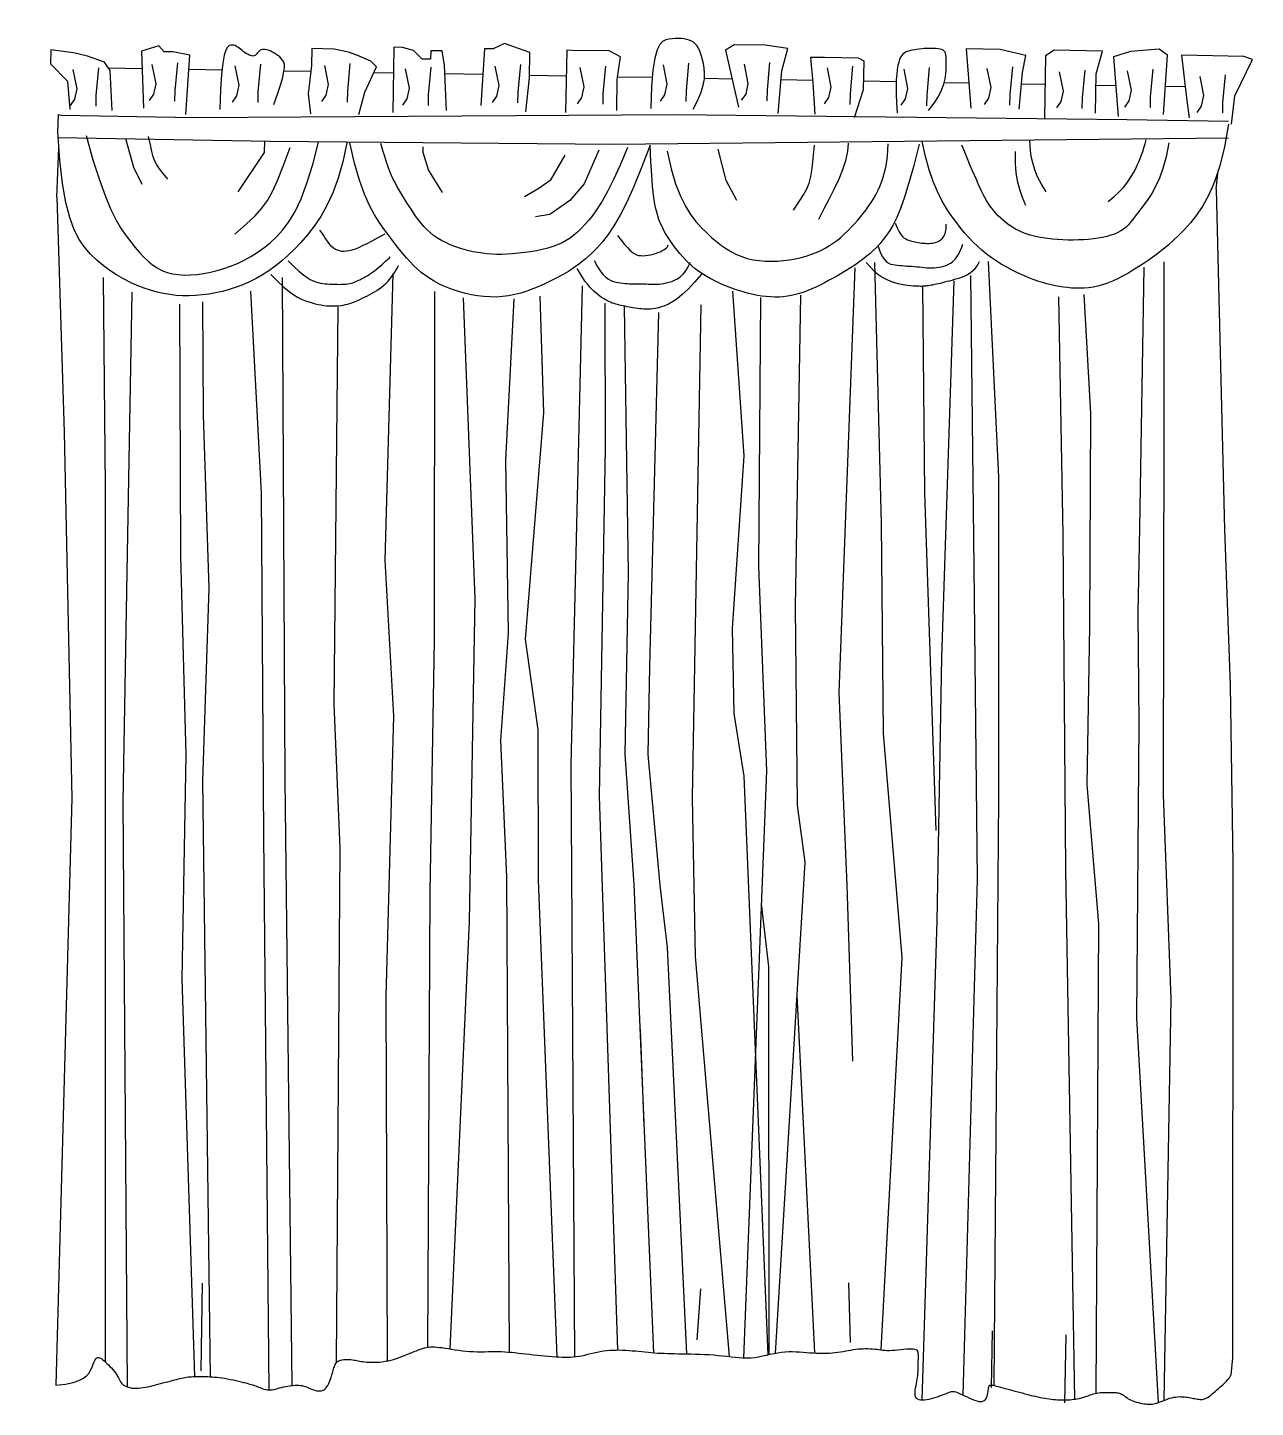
# Model space of a CAD drawing. Header units: millimetres. Extents: x -36498 to 56557, y -58468 to 154.
# Drawn here: x -35931 to -34165, y -22640 to -20656 of the extents above; entities that cross this region are included whole.
import ezdxf

# ---------------------------------------------------------------- set-up
doc = ezdxf.new("R2010")
doc.units = ezdxf.units.MM
doc.layers.add('04 Мебель', color=5, linetype='Continuous')

# ---------------------------------------------------------------- blocks, each defined once
blk = doc.blocks.new('A$C02070994')
at = {"color": 0, "lineweight": -2}
for p, q in [((594.8, 21.8, -246.9), (578.5, 13.6, -246.9)), ((607, 17.7, -246.9), (594.8, 21.8, -246.9)), ((818.1, 24.2, -246.9), (814.4, 16.4, -246.9)), ((822.2, 28.7, -246.9), (818.1, 24.2, -246.9)), ((826.6, 30.9, -246.9), (822.2, 28.7, -246.9)), ((831.2, 31.9, -246.9), (826.6, 30.9, -246.9)), ((835.7, 32.6, -246.9), (831.2, 31.9, -246.9)), ((840.3, 33.1, -246.9), (835.7, 32.6, -246.9)), ((844.7, 33.3, -246.9), (840.3, 33.1, -246.9)), ((849, 33.2, -246.9), (844.7, 33.3, -246.9)), ((853.1, 32.9, -246.9), (849, 33.2, -246.9)), ((857, 32.2, -246.9), (853.1, 32.9, -246.9)), ((860.5, 31.2, -246.9), (857, 32.2, -246.9)), ((863.8, 29.9, -246.9), (860.5, 31.2, -246.9)), ((866.6, 28.2, -246.9), (863.8, 29.9, -246.9)), ((869.2, 26, -246.9), (866.6, 28.2, -246.9)), ((871.4, 23.5, -246.9), (869.2, 26, -246.9)), ((873.5, 20.5, -246.9), (871.4, 23.5, -246.9)), ((875.3, 17, -246.9), (873.5, 20.5, -246.9)), ((924.9, 25.8, -246.9), (912.7, 17.7, -246.9)), ((969.7, 25.8, -246.9), (924.9, 25.8, -246.9)), ((1002.4, 21.8, -246.9), (969.7, 25.8, -246.9)), ((994.2, -10.8, -246.9), (1002.4, 21.8, -246.9)), ((1173.8, 20.3, -246.9), (1171.6, 19.3, -246.9)), ((1176.3, 21.1, -246.9), (1173.8, 20.3, -246.9)), ((1178.9, 21.8, -246.9), (1176.3, 21.1, -246.9)), ((1181.8, 22.5, -246.9), (1178.9, 21.8, -246.9)), ((1184.9, 23.1, -246.9), (1181.8, 22.5, -246.9)), ((1188.1, 23.6, -246.9), (1184.9, 23.1, -246.9)), ((1191.5, 24.1, -246.9), (1188.1, 23.6, -246.9)), ((1195, 24.5, -246.9), (1191.5, 24.1, -246.9)), ((1198.5, 24.9, -246.9), (1195, 24.5, -246.9)), ((1202.1, 25.1, -246.9), (1198.5, 24.9, -246.9)), ((1205.6, 25.4, -246.9), (1202.1, 25.1, -246.9)), ((1209.1, 25.5, -246.9), (1205.6, 25.4, -246.9)), ((1212.5, 25.5, -246.9), (1209.1, 25.5, -246.9)), ((1215.7, 25.4, -246.9), (1212.5, 25.5, -246.9)), ((1218.7, 25.1, -246.9), (1215.7, 25.4, -246.9)), ((1221.5, 24.7, -246.9), (1218.7, 25.1, -246.9)), ((1223.9, 24, -246.9), (1221.5, 24.7, -246.9)), ((1225.8, 23.1, -246.9), (1223.9, 24, -246.9)), ((1227.4, 22, -246.9), (1225.8, 23.1, -246.9)), ((1228.6, 20.5, -246.9), (1227.4, 22, -246.9)), ((1229.4, 18.6, -246.9), (1228.6, 20.5, -246.9)), ((1259.1, 25.8, -246.9), (1267.3, -59.7, -246.9)), ((1308, 25.8, -246.9), (1259.1, 25.8, -246.9)), ((1344.7, 17.7, -246.9), (1308, 25.8, -246.9)), ((1385.5, 25.8, -246.9), (1373.3, 17.7, -246.9)), ((1454.8, 25.8, -246.9), (1385.5, 25.8, -246.9)), ((1446.6, -6.8, -246.9), (1454.8, 25.8, -246.9)), ((1495.5, 25.8, -246.9), (1471.1, 17.7, -246.9)), ((1536.3, 29.9, -246.9), (1495.5, 25.8, -246.9)), ((1548.5, 21.8, -246.9), (1536.3, 29.9, -246.9)), ((1544.4, -63.8, -246.9), (1548.5, 21.8, -246.9)), ((1568.9, 21.8, -246.9), (1577.1, -39.4, -246.9)), ((1658.6, 21.8, -246.9), (1568.9, 21.8, -246.9)), ((1670.8, 17.7, -246.9), (1658.6, 21.8, -246.9)), ((-57.4, 1.4, -246.9), (-57.4, -19, -246.9)), ((-24.8, -2.7, -246.9), (-57.4, 1.4, -246.9)), ((97.5, 9.5, -246.9), (73, 1.4, -246.9)), ((73, 1.4, -246.9), (77.1, -80.1, -246.9)), ((105.7, 1.4, -246.9), (97.5, 9.5, -246.9)), ((117.9, 1.4, -246.9), (105.7, 1.4, -246.9)), ((142.3, -2.7, -246.9), (117.9, 1.4, -246.9)), ((194.2, 5.4, -246.9), (192, -2.1, -246.9)), ((196.6, 9.7, -246.9), (194.2, 5.4, -246.9)), ((199.1, 11.8, -246.9), (196.6, 9.7, -246.9)), ((201.4, 12.6, -246.9), (199.1, 11.8, -246.9)), ((203.6, 12.7, -246.9), (201.4, 12.6, -246.9)), ((205.7, 12.5, -246.9), (203.6, 12.7, -246.9)), ((207.6, 11.9, -246.9), (205.7, 12.5, -246.9)), ((209.5, 10.9, -246.9), (207.6, 11.9, -246.9)), ((211.3, 9.8, -246.9), (209.5, 10.9, -246.9)), ((213.2, 8.4, -246.9), (211.3, 9.8, -246.9)), ((215.1, 7, -246.9), (213.2, 8.4, -246.9)), ((217.1, 5.5, -246.9), (215.1, 7, -246.9)), ((219.2, 3.9, -246.9), (217.1, 5.5, -246.9)), ((221.3, 2.5, -246.9), (219.2, 3.9, -246.9)), ((223.5, 1.1, -246.9), (221.3, 2.5, -246.9)), ((225.7, -0.1, -246.9), (223.5, 1.1, -246.9)), ((238.8, 0.8, -246.9), (238, -0.3, -246.9)), ((239.7, 1.9, -246.9), (238.8, 0.8, -246.9)), ((240.6, 3, -246.9), (239.7, 1.9, -246.9)), ((241.5, 4.1, -246.9), (240.6, 3, -246.9)), ((242.6, 5.1, -246.9), (241.5, 4.1, -246.9)), ((243.8, 5.9, -246.9), (242.6, 5.1, -246.9)), ((245.2, 6.5, -246.9), (243.8, 5.9, -246.9)), ((246.8, 6.9, -246.9), (245.2, 6.5, -246.9)), ((248.5, 7.1, -246.9), (246.8, 6.9, -246.9)), ((250.5, 7.1, -246.9), (248.5, 7.1, -246.9)), ((252.7, 6.7, -246.9), (250.5, 7.1, -246.9)), ((255.1, 6.1, -246.9), (252.7, 6.7, -246.9)), ((257.8, 5.2, -246.9), (255.1, 6.1, -246.9)), ((260.6, 4, -246.9), (257.8, 5.2, -246.9)), ((263.5, 2.5, -246.9), (260.6, 4, -246.9)), ((266.4, 0.8, -246.9), (263.5, 2.5, -246.9)), ((269.2, -1.2, -246.9), (266.4, 0.8, -246.9)), ((317.6, 9.5, -246.9), (317.6, -14.9, -246.9)), ((350.2, 9.5, -246.9), (317.6, 9.5, -246.9)), ((370.6, 5.5, -246.9), (350.2, 9.5, -246.9)), ((382.8, 1.4, -246.9), (370.6, 5.5, -246.9)), ((403.2, -6.8, -246.9), (382.8, 1.4, -246.9)), ((435.8, 13.6, -246.9), (435.8, -80.1, -246.9)), ((448, 13.6, -246.9), (435.8, 13.6, -246.9)), ((464.3, 9.5, -246.9), (448, 13.6, -246.9)), ((476.6, -2.7, -246.9), (464.3, 9.5, -246.9)), ((488.8, 9.5, -246.9), (488.8, -2.7, -246.9)), ((505.1, 9.5, -246.9), (488.8, 9.5, -246.9)), ((509.2, -10.8, -246.9), (505.1, 9.5, -246.9)), ((566.2, 13.6, -246.9), (562.2, -67.9, -246.9)), ((578.5, 13.6, -246.9), (566.2, 13.6, -246.9)), ((631.4, 9.5, -246.9), (607, 17.7, -246.9)), ((631.4, -27.1, -246.9), (631.4, 9.5, -246.9)), ((684.4, 13.6, -246.9), (684.4, -76, -246.9)), ((692.6, 13.6, -246.9), (684.4, 13.6, -246.9)), ((745.6, 13.6, -246.9), (692.6, 13.6, -246.9)), ((761.9, 5.5, -246.9), (745.6, 13.6, -246.9)), ((757.8, -27.1, -246.9), (761.9, 5.5, -246.9)), ((811.2, 4.3, -246.9), (808.8, -13, -246.9)), ((814.4, 16.4, -246.9), (811.2, 4.3, -246.9)), ((877, 13, -246.9), (875.3, 17, -246.9)), ((878.5, 8.5, -246.9), (877, 13, -246.9)), ((880.1, 3.4, -246.9), (878.5, 8.5, -246.9)), ((881.6, -2.2, -246.9), (880.1, 3.4, -246.9)), ((912.7, 17.7, -246.9), (933.1, -63.8, -246.9)), ((976.6, 1.1, -246.9), (973.5, -38.7, -246.9)), ((1035, 9.5, -246.9), (1039, -27.1, -246.9)), ((1055.3, 9.5, -246.9), (1035, 9.5, -246.9)), ((1104.3, 9.5, -246.9), (1055.3, 9.5, -246.9)), ((1112.4, 5.5, -246.9), (1104.3, 9.5, -246.9)), ((1112.4, -35.3, -246.9), (1112.4, 5.5, -246.9)), ((1161.2, 0, -246.9), (1160.3, -5.7, -246.9)), ((1162.3, 4.8, -246.9), (1161.2, 0, -246.9)), ((1163.5, 8.7, -246.9), (1162.3, 4.8, -246.9)), ((1164.8, 11.9, -246.9), (1163.5, 8.7, -246.9)), ((1166.3, 14.5, -246.9), (1164.8, 11.9, -246.9)), ((1167.9, 16.5, -246.9), (1166.3, 14.5, -246.9)), ((1169.7, 18.1, -246.9), (1167.9, 16.5, -246.9)), ((1171.6, 19.3, -246.9), (1169.7, 18.1, -246.9)), ((1230, 16.3, -246.9), (1229.4, 18.6, -246.9)), ((1230.4, 13.4, -246.9), (1230, 16.3, -246.9)), ((1230.5, 10, -246.9), (1230.4, 13.4, -246.9)), ((1230.6, 5.9, -246.9), (1230.5, 10, -246.9)), ((1230.6, 1, -246.9), (1230.6, 5.9, -246.9)), ((1230.6, -4.6, -246.9), (1230.6, 1, -246.9)), ((1325.8, 1.1, -246.9), (1322.7, -38.7, -246.9)), ((1340.7, -6.8, -246.9), (1344.7, 17.7, -246.9)), ((1373.3, 17.7, -246.9), (1373.3, -71.9, -246.9)), ((1471.1, 17.7, -246.9), (1479.2, -67.9, -246.9)), ((1528, 1.1, -246.9), (1524.9, -38.7, -246.9)), ((1646.3, -35.3, -246.9), (1670.8, 17.7, -246.9)), ((-57.4, -19, -246.9), (-32.9, -43.4, -246.9)), ((-4.4, -6.8, -246.9), (-24.8, -2.7, -246.9)), ((20.1, -14.9, -246.9), (-4.4, -6.8, -246.9)), ((28.2, -27.1, -246.9), (20.1, -14.9, -246.9)), ((88.1, -17.3, -246.9), (94.3, -44.8, -246.9)), ((124.9, -14.2, -246.9), (121.8, -54, -246.9)), ((138.3, -88.2, -246.9), (142.3, -2.7, -246.9)), ((190.1, -13.4, -246.9), (188.5, -29.7, -246.9)), ((192, -2.1, -246.9), (190.1, -13.4, -246.9)), ((207.6, -17.3, -246.9), (213.7, -44.8, -246.9)), ((227.9, -1.2, -246.9), (225.7, -0.1, -246.9)), ((229.9, -2, -246.9), (227.9, -1.2, -246.9)), ((231.7, -2.5, -246.9), (229.9, -2, -246.9)), ((233.4, -2.7, -246.9), (231.7, -2.5, -246.9)), ((234.8, -2.5, -246.9), (233.4, -2.7, -246.9)), ((236, -2, -246.9), (234.8, -2.5, -246.9)), ((237, -1.3, -246.9), (236, -2, -246.9)), ((238, -0.3, -246.9), (237, -1.3, -246.9)), ((244.4, -14.2, -246.9), (241.3, -54, -246.9)), ((271.8, -3.3, -246.9), (269.2, -1.2, -246.9)), ((274.2, -5.6, -246.9), (271.8, -3.3, -246.9)), ((276.2, -8.1, -246.9), (274.2, -5.6, -246.9)), ((277.7, -10.8, -246.9), (276.2, -8.1, -246.9)), ((278.7, -14.1, -246.9), (277.7, -10.8, -246.9)), ((278.3, -24.2, -246.9), (278.9, -18.4, -246.9)), ((278.9, -18.4, -246.9), (278.7, -14.1, -246.9)), ((317.6, -14.9, -246.9), (313.5, -55.6, -246.9)), ((336.3, -14.2, -246.9), (342.4, -41.8, -246.9)), ((373, -11.1, -246.9), (370, -50.9, -246.9)), ((395, -51.6, -246.9), (411.3, -14.9, -246.9)), ((411.3, -14.9, -246.9), (403.2, -6.8, -246.9)), ((452.7, -17.3, -246.9), (458.8, -44.8, -246.9)), ((488.8, -2.7, -246.9), (476.6, -2.7, -246.9)), ((489.5, -14.2, -246.9), (486.4, -54, -246.9)), ((513.2, -76, -246.9), (509.2, -10.8, -246.9)), ((581.4, -11.1, -246.9), (587.5, -38.7, -246.9)), ((618.1, -8.1, -246.9), (615.1, -47.9, -246.9)), ((703.9, -11.1, -246.9), (710, -38.7, -246.9)), ((740.7, -8.1, -246.9), (737.6, -47.9, -246.9)), ((808.8, -13, -246.9), (807.3, -36.8, -246.9)), ((823.4, -5, -246.9), (829.5, -32.6, -246.9)), ((860.1, -2, -246.9), (857.1, -41.8, -246.9)), ((882.8, -8.6, -246.9), (881.6, -2.2, -246.9)), ((883.4, -15.7, -246.9), (882.8, -8.6, -246.9)), ((883.1, -23.8, -246.9), (883.4, -15.7, -246.9)), ((939.8, -2, -246.9), (945.9, -29.5, -246.9)), ((990.1, -71.9, -246.9), (994.2, -10.8, -246.9)), ((1059.3, -5, -246.9), (1065.4, -32.6, -246.9)), ((1096, -2, -246.9), (1093, -41.8, -246.9)), ((1159.6, -12.5, -246.9), (1159.1, -20.6, -246.9)), ((1160.3, -5.7, -246.9), (1159.6, -12.5, -246.9)), ((1169.6, -5, -246.9), (1175.7, -32.6, -246.9)), ((1206.3, -2, -246.9), (1203.3, -41.8, -246.9)), ((1227.5, -25.9, -246.9), (1229.3, -18.1, -246.9)), ((1229.3, -18.1, -246.9), (1230.2, -10.9, -246.9)), ((1230.2, -10.9, -246.9), (1230.6, -4.6, -246.9)), ((1289, -2, -246.9), (1295.2, -29.5, -246.9)), ((1336.6, -59.7, -246.9), (1340.7, -6.8, -246.9)), ((1393.2, -5, -246.9), (1399.3, -32.6, -246.9)), ((1430, -2, -246.9), (1426.9, -41.8, -246.9)), ((1446.6, -63.8, -246.9), (1446.6, -6.8, -246.9)), ((1491.2, -2, -246.9), (1497.4, -29.5, -246.9)), ((1595.4, -8.1, -246.9), (1601.5, -35.6, -246.9)), ((1632.2, -5, -246.9), (1629.1, -44.8, -246.9)), ((-25.2, -26.4, -246.9), (-19.1, -54, -246.9)), ((11.5, -23.4, -246.9), (8.5, -63.2, -246.9)), ((25.5, -23.1, -246.9), (74.3, -23.1, -246.9)), ((32.3, -84.2, -246.9), (28.2, -27.1, -246.9)), ((141.4, -23.1, -246.9), (189.2, -23.1, -246.9)), ((188.5, -29.7, -246.9), (187.5, -51.6, -246.9)), ((274, -42.3, -246.9), (276.7, -32.1, -246.9)), ((276.7, -32.1, -246.9), (278.3, -24.2, -246.9)), ((278.4, -23.1, -246.9), (316.8, -23.1, -246.9)), ((407.7, -23.1, -246.9), (435.8, -23.1, -246.9)), ((509.9, -23.1, -246.9), (564.4, -23.1, -246.9)), ((587.5, -38.7, -246.9), (584.4, -54, -246.9)), ((627.4, -76, -246.9), (631.4, -27.1, -246.9)), ((631.4, -23.1, -246.9), (684.4, -23.1, -246.9)), ((710, -38.7, -246.9), (707, -54, -246.9)), ((757.8, -71.9, -246.9), (757.8, -27.1, -246.9)), ((758.3, -23.1, -246.9), (808.2, -23.1, -246.9)), ((807.3, -36.8, -246.9), (806.7, -67.9, -246.9)), ((829.5, -32.6, -246.9), (826.4, -47.9, -246.9)), ((878.9, -43.3, -246.9), (881.7, -33, -246.9)), ((881.7, -33, -246.9), (883.1, -23.8, -246.9)), ((883.2, -23.1, -246.9), (922.9, -23.1, -246.9)), ((945.9, -29.5, -246.9), (942.9, -44.8, -246.9)), ((973.5, -38.7, -246.9), (973.5, -54, -246.9)), ((993.4, -23.1, -246.9), (1038.6, -23.1, -246.9)), ((1039, -27.1, -246.9), (1043.1, -71.9, -246.9)), ((1065.4, -32.6, -246.9), (1062.3, -47.9, -246.9)), ((1100.2, -76, -246.9), (1112.4, -35.3, -246.9)), ((1112.4, -23.1, -246.9), (1159.1, -23.1, -246.9)), ((1159.1, -20.6, -246.9), (1159, -30, -246.9)), ((1159, -30, -246.9), (1159.3, -41, -246.9)), ((1175.7, -32.6, -246.9), (1172.6, -47.9, -246.9)), ((1220.3, -43.6, -246.9), (1224.6, -34.4, -246.9)), ((1224.6, -34.4, -246.9), (1227.5, -25.9, -246.9)), ((1228.2, -23.1, -246.9), (1263.8, -23.1, -246.9)), ((1295.2, -29.5, -246.9), (1292.1, -44.8, -246.9)), ((1322.7, -38.7, -246.9), (1322.7, -54, -246.9)), ((1339.4, -23.1, -246.9), (1373.3, -23.1, -246.9)), ((1399.3, -32.6, -246.9), (1396.3, -47.9, -246.9)), ((1446.6, -23.1, -246.9), (1475, -23.1, -246.9)), ((1497.4, -29.5, -246.9), (1494.3, -44.8, -246.9)), ((1524.9, -38.7, -246.9), (1524.9, -54, -246.9)), ((1546.4, -23.1, -246.9), (1574.9, -23.1, -246.9)), ((1577.1, -39.4, -246.9), (1581.1, -67.9, -246.9)), ((1601.5, -35.6, -246.9), (1598.5, -50.9, -246.9)), ((1642.3, -76, -246.9), (1646.3, -35.3, -246.9)), ((-32.9, -43.4, -246.9), (-28.8, -84.2, -246.9)), ((-19.1, -54, -246.9), (-22.1, -69.3, -246.9)), ((94.3, -44.8, -246.9), (91.2, -60.1, -246.9)), ((121.8, -54, -246.9), (121.8, -69.3, -246.9)), ((187.5, -51.6, -246.9), (187.2, -80.1, -246.9)), ((213.7, -44.8, -246.9), (210.7, -60.1, -246.9)), ((241.3, -54, -246.9), (241.3, -69.3, -246.9)), ((264.6, -71.9, -246.9), (270, -55.4, -246.9)), ((270, -55.4, -246.9), (274, -42.3, -246.9)), ((313.5, -55.6, -246.9), (317.6, -84.2, -246.9)), ((339.3, -57.1, -246.9), (333.2, -66.3, -246.9)), ((342.4, -41.8, -246.9), (339.3, -57.1, -246.9)), ((370, -50.9, -246.9), (370, -66.3, -246.9)), ((386.9, -84.2, -246.9), (395, -51.6, -246.9)), ((458.8, -44.8, -246.9), (455.8, -60.1, -246.9)), ((486.4, -54, -246.9), (486.4, -69.3, -246.9)), ((584.4, -54, -246.9), (578.3, -63.2, -246.9)), ((615.1, -47.9, -246.9), (615.1, -63.2, -246.9)), ((707, -54, -246.9), (700.8, -63.2, -246.9)), ((737.6, -47.9, -246.9), (737.6, -63.2, -246.9)), ((826.4, -47.9, -246.9), (820.3, -57.1, -246.9)), ((857.1, -41.8, -246.9), (857.1, -57.1, -246.9)), ((867.8, -67.9, -246.9), (874.4, -54.9, -246.9)), ((874.4, -54.9, -246.9), (878.9, -43.3, -246.9)), ((942.9, -44.8, -246.9), (936.7, -54, -246.9)), ((1062.3, -47.9, -246.9), (1056.2, -57.1, -246.9)), ((1093, -41.8, -246.9), (1093, -57.1, -246.9)), ((1159.3, -41, -246.9), (1160.1, -53.5, -246.9)), ((1160.1, -53.5, -246.9), (1161.3, -67.9, -246.9)), ((1172.6, -47.9, -246.9), (1166.5, -57.1, -246.9)), ((1203.3, -41.8, -246.9), (1203.3, -57.1, -246.9)), ((1206.1, -63.8, -246.9), (1214.2, -53.4, -246.9)), ((1214.2, -53.4, -246.9), (1220.3, -43.6, -246.9)), ((1292.1, -44.8, -246.9), (1286, -54, -246.9)), ((1396.3, -47.9, -246.9), (1390.1, -57.1, -246.9)), ((1426.9, -41.8, -246.9), (1426.9, -57.1, -246.9)), ((1494.3, -44.8, -246.9), (1488.2, -54, -246.9)), ((1598.5, -50.9, -246.9), (1592.3, -60.1, -246.9)), ((1629.1, -44.8, -246.9), (1629.1, -60.1, -246.9)), ((-22.1, -69.3, -246.9), (-28.3, -78.5, -246.9)), ((8.5, -63.2, -246.9), (8.5, -78.5, -246.9)), ((91.2, -60.1, -246.9), (85.1, -69.3, -246.9)), ((150.5, -92.3, -246.9), (843.4, -76, -246.9)), ((210.7, -60.1, -246.9), (204.6, -69.3, -246.9)), ((455.8, -60.1, -246.9), (449.6, -69.3, -246.9)), ((843.4, -76, -246.9), (1491.5, -71.9, -246.9)), ((1491.5, -71.9, -246.9), (1638.2, -71.9, -246.9)), ((1638.2, -76, -246.9), (1633, -108.5, -246.9)), ((-45.2, -116.8, -246.9), (-44.9, -91.7, -246.9)), ((-44.9, -91.7, -246.9), (-41.1, -92.3, -246.9)), ((-41.1, -92.3, -246.9), (150.5, -92.3, -246.9)), ((1638.2, -96.4, -246.9), (753.7, -120.8, -246.9)), ((-41.6, -157.2, -246.9), (-45.2, -116.8, -246.9)), ((1041.7, -135.7, -246.9), (1043.1, -116.8, -246.9)), ((1091.1, -125.1, -246.9), (1092, -112.7, -246.9)), ((1148.9, -121.7, -246.9), (1149.1, -112.7, -246.9)), ((1193.9, -112.7, -246.9), (1186.6, -143.4, -246.9)), ((1202.9, -130.1, -246.9), (1198, -108.6, -246.9)), ((1259.5, -122.9, -246.9), (1255.1, -112.7, -246.9)), ((1353.1, -111.2, -246.9), (1352.9, -104.5, -246.9)), ((1353.8, -118.9, -246.9), (1353.1, -111.2, -246.9)), ((1355.2, -127.4, -246.9), (1353.8, -118.9, -246.9)), ((1513.6, -122.5, -246.9), (1515.3, -117.3, -246.9)), ((1515.3, -117.3, -246.9), (1516.9, -112, -246.9)), ((1516.9, -112, -246.9), (1518.5, -106.4, -246.9)), ((1518.5, -106.4, -246.9), (1520, -100.5, -246.9)), ((1552.6, -104.5, -246.9), (1549.1, -124.4, -246.9)), ((1633, -108.5, -246.9), (1626.6, -136, -246.9)), ((260.5, -124.9, -246.9), (-45.2, -124.9, -246.9)), ((-4.4, -120.8, -246.9), (5.9, -155.7, -246.9)), ((64.9, -165.6, -246.9), (52.7, -124.9, -246.9)), ((88, -133, -246.9), (85.3, -120.8, -246.9)), ((90.3, -142.4, -246.9), (88, -133, -246.9)), ((252.4, -141.2, -246.9), (252.4, -124.9, -246.9)), ((753.7, -120.8, -246.9), (260.5, -124.9, -246.9)), ((279.6, -160, -246.9), (289.1, -133.1, -246.9)), ((322.1, -157.2, -246.9), (329.8, -124.9, -246.9)), ((370.6, -124.9, -246.9), (365.4, -152.2, -246.9)), ((382.3, -154.2, -246.9), (374.7, -124.9, -246.9)), ((422.5, -135, -246.9), (419.5, -124.9, -246.9)), ((425.3, -143.8, -246.9), (422.5, -135, -246.9)), ((480.6, -137.1, -246.9), (480.6, -129, -246.9)), ((488.8, -161.6, -246.9), (480.6, -137.1, -246.9)), ((684.4, -137.1, -246.9), (664.1, -173.8, -246.9)), ((733.3, -129, -246.9), (713, -177.9, -246.9)), ((774.1, -124.9, -246.9), (764, -150.1, -246.9)), ((806.7, -120.8, -246.9), (795, -153.2, -246.9)), ((808.2, -144.5, -246.9), (806.7, -120.8, -246.9)), ((831.2, -129, -246.9), (837.5, -154.3, -246.9)), ((916.8, -169.7, -246.9), (904.5, -124.9, -246.9)), ((1040.4, -150.3, -246.9), (1041.7, -135.7, -246.9)), ((1084.5, -151.1, -246.9), (1088.5, -137.9, -246.9)), ((1088.5, -137.9, -246.9), (1091.1, -125.1, -246.9)), ((1146.2, -146.4, -246.9), (1147.4, -138.5, -246.9)), ((1147.4, -138.5, -246.9), (1148.3, -130.3, -246.9)), ((1148.3, -130.3, -246.9), (1148.9, -121.7, -246.9)), ((1208.5, -149.1, -246.9), (1202.9, -130.1, -246.9)), ((1263.5, -132.3, -246.9), (1259.5, -122.9, -246.9)), ((1267.2, -140.8, -246.9), (1263.5, -132.3, -246.9)), ((1332.5, -128.7, -246.9), (1332.5, -120.8, -246.9)), ((1332.8, -136.9, -246.9), (1332.5, -128.7, -246.9)), ((1333.4, -145.7, -246.9), (1332.8, -136.9, -246.9)), ((1357.5, -136.6, -246.9), (1355.2, -127.4, -246.9)), ((1360.6, -146.4, -246.9), (1357.5, -136.6, -246.9)), ((1505.7, -142.2, -246.9), (1507.9, -137.3, -246.9)), ((1507.9, -137.3, -246.9), (1510, -132.4, -246.9)), ((1510, -132.4, -246.9), (1511.9, -127.5, -246.9)), ((1511.9, -127.5, -246.9), (1513.6, -122.5, -246.9)), ((1549.1, -124.4, -246.9), (1544.8, -141.3, -246.9)), ((1626.6, -136, -246.9), (1619.4, -159.1, -246.9)), ((-45.2, -210.5, -246.9), (-43.4, -139.4, -246.9)), ((-37.2, -190.5, -246.9), (-41.6, -157.2, -246.9)), ((5.9, -155.7, -246.9), (15.6, -184.5, -246.9)), ((92.5, -149.8, -246.9), (90.3, -142.4, -246.9)), ((95, -156, -246.9), (92.5, -149.8, -246.9)), ((98, -161.5, -246.9), (95, -156, -246.9)), ((215.7, -198.2, -246.9), (252.4, -141.2, -246.9)), ((314.2, -184.2, -246.9), (322.1, -157.2, -246.9)), ((365.4, -152.2, -246.9), (359, -176.1, -246.9)), ((389.9, -178.5, -246.9), (382.3, -154.2, -246.9)), ((428, -151.7, -246.9), (425.3, -143.8, -246.9)), ((430.6, -158.6, -246.9), (428, -151.7, -246.9)), ((433.1, -164.9, -246.9), (430.6, -158.6, -246.9)), ((764, -150.1, -246.9), (754.8, -171, -246.9)), ((795, -153.2, -246.9), (784.3, -180.5, -246.9)), ((809.8, -164, -246.9), (808.2, -144.5, -246.9)), ((837.5, -154.3, -246.9), (844.4, -175.5, -246.9)), ((1038.7, -161.8, -246.9), (1040.4, -150.3, -246.9)), ((1079.3, -164.6, -246.9), (1084.5, -151.1, -246.9)), ((1142.8, -161.1, -246.9), (1144.6, -153.9, -246.9)), ((1144.6, -153.9, -246.9), (1146.2, -146.4, -246.9)), ((1186.6, -143.4, -246.9), (1180, -168.6, -246.9)), ((1214.6, -165.7, -246.9), (1208.5, -149.1, -246.9)), ((1270.7, -148.5, -246.9), (1267.2, -140.8, -246.9)), ((1273.9, -155.6, -246.9), (1270.7, -148.5, -246.9)), ((1276.8, -162.1, -246.9), (1273.9, -155.6, -246.9)), ((1334.5, -154.9, -246.9), (1333.4, -145.7, -246.9)), ((1336.5, -164.8, -246.9), (1334.5, -154.9, -246.9)), ((1364.9, -156.7, -246.9), (1360.6, -146.4, -246.9)), ((1370.4, -167.2, -246.9), (1364.9, -156.7, -246.9)), ((1493.2, -163.5, -246.9), (1497.2, -157.8, -246.9)), ((1497.2, -157.8, -246.9), (1500.5, -152.4, -246.9)), ((1500.5, -152.4, -246.9), (1503.3, -147.2, -246.9)), ((1503.3, -147.2, -246.9), (1505.7, -142.2, -246.9)), ((1540, -155.6, -246.9), (1534.8, -167.6, -246.9)), ((1544.8, -141.3, -246.9), (1540, -155.6, -246.9)), ((1621.9, -169.7, -246.9), (1624.3, -143.1, -246.9)), ((77.1, -190.1, -246.9), (64.9, -165.6, -246.9)), ((101.9, -167.2, -246.9), (98, -161.5, -246.9)), ((107.1, -173.8, -246.9), (101.9, -167.2, -246.9)), ((113.8, -181.9, -246.9), (107.1, -173.8, -246.9)), ((271.8, -180.9, -246.9), (279.6, -160, -246.9)), ((359, -176.1, -246.9), (351.7, -197.1, -246.9)), ((397.4, -198.4, -246.9), (389.9, -178.5, -246.9)), ((435.7, -170.6, -246.9), (433.1, -164.9, -246.9)), ((438.3, -175.9, -246.9), (435.7, -170.6, -246.9)), ((440.9, -180.9, -246.9), (438.3, -175.9, -246.9)), ((509.2, -194.2, -246.9), (488.8, -161.6, -246.9)), ((664.1, -173.8, -246.9), (647.7, -186, -246.9)), ((713, -177.9, -246.9), (692.6, -202.3, -246.9)), ((754.8, -171, -246.9), (746.6, -188.3, -246.9)), ((811.3, -179.7, -246.9), (809.8, -164, -246.9)), ((844.4, -175.5, -246.9), (851.6, -193.1, -246.9)), ((933.1, -198.2, -246.9), (916.8, -169.7, -246.9)), ((1033.3, -179.7, -246.9), (1036.5, -171.2, -246.9)), ((1036.5, -171.2, -246.9), (1038.7, -161.8, -246.9)), ((1073.1, -178.6, -246.9), (1079.3, -164.6, -246.9)), ((1135.5, -180.7, -246.9), (1138.2, -174.5, -246.9)), ((1138.2, -174.5, -246.9), (1140.6, -167.9, -246.9)), ((1140.6, -167.9, -246.9), (1142.8, -161.1, -246.9)), ((1180, -168.6, -246.9), (1174, -189.1, -246.9)), ((1221.1, -180.2, -246.9), (1214.6, -165.7, -246.9)), ((1279.6, -168, -246.9), (1276.8, -162.1, -246.9)), ((1282.2, -173.5, -246.9), (1279.6, -168, -246.9)), ((1284.7, -178.5, -246.9), (1282.2, -173.5, -246.9)), ((1287.1, -183.1, -246.9), (1284.7, -178.5, -246.9)), ((1339.4, -175.3, -246.9), (1336.5, -164.8, -246.9)), ((1343.4, -186.4, -246.9), (1339.4, -175.3, -246.9)), ((1377.3, -177.9, -246.9), (1370.4, -167.2, -246.9)), ((1475.4, -182.7, -246.9), (1482.5, -175.9, -246.9)), ((1482.5, -175.9, -246.9), (1488.4, -169.5, -246.9)), ((1488.4, -169.5, -246.9), (1493.2, -163.5, -246.9)), ((1529.4, -177.8, -246.9), (1524.1, -186.3, -246.9)), ((1534.8, -167.6, -246.9), (1529.4, -177.8, -246.9)), ((1611.5, -178.3, -246.9), (1603.1, -194.3, -246.9)), ((1619.4, -159.1, -246.9), (1611.5, -178.3, -246.9)), ((1621.9, -169.7, -246.9), (1642.3, -658.6, -246.9)), ((-32, -217.6, -246.9), (-37.2, -190.5, -246.9)), ((15.6, -184.5, -246.9), (24.6, -208, -246.9)), ((258, -209.9, -246.9), (264.9, -197, -246.9)), ((264.9, -197, -246.9), (271.8, -180.9, -246.9)), ((306.1, -206.5, -246.9), (314.2, -184.2, -246.9)), ((351.7, -197.1, -246.9), (343.5, -215.5, -246.9)), ((443.6, -185.8, -246.9), (440.9, -180.9, -246.9)), ((446.4, -190.7, -246.9), (443.6, -185.8, -246.9)), ((449.3, -195.5, -246.9), (446.4, -190.7, -246.9)), ((452.3, -200.2, -246.9), (449.3, -195.5, -246.9)), ((647.7, -186, -246.9), (627.4, -198.2, -246.9)), ((746.6, -188.3, -246.9), (739.2, -202.3, -246.9)), ((784.3, -180.5, -246.9), (774.5, -203.2, -246.9)), ((812.9, -192.3, -246.9), (811.3, -179.7, -246.9)), ((814.5, -202.4, -246.9), (812.9, -192.3, -246.9)), ((851.6, -193.1, -246.9), (859.1, -207.7, -246.9)), ((1014.6, -210.5, -246.9), (1022.7, -198.2, -246.9)), ((1022.7, -198.2, -246.9), (1028.8, -188.4, -246.9)), ((1028.8, -188.4, -246.9), (1033.3, -179.7, -246.9)), ((1058.9, -207.6, -246.9), (1066.2, -192.9, -246.9)), ((1066.2, -192.9, -246.9), (1073.1, -178.6, -246.9)), ((1122.6, -203.1, -246.9), (1126.2, -197.8, -246.9)), ((1126.2, -197.8, -246.9), (1129.5, -192.3, -246.9)), ((1129.5, -192.3, -246.9), (1132.6, -186.6, -246.9)), ((1132.6, -186.6, -246.9), (1135.5, -180.7, -246.9)), ((1174, -189.1, -246.9), (1168.4, -205.5, -246.9)), ((1227.8, -192.9, -246.9), (1221.1, -180.2, -246.9)), ((1234.7, -204.1, -246.9), (1227.8, -192.9, -246.9)), ((1289.5, -187.5, -246.9), (1287.1, -183.1, -246.9)), ((1291.9, -191.6, -246.9), (1289.5, -187.5, -246.9)), ((1294.4, -195.5, -246.9), (1291.9, -191.6, -246.9)), ((1296.9, -199.2, -246.9), (1294.4, -195.5, -246.9)), ((1348.8, -198.2, -246.9), (1343.4, -186.4, -246.9)), ((1467, -190.1, -246.9), (1475.4, -182.7, -246.9)), ((1518.9, -193.6, -246.9), (1514.2, -199.9, -246.9)), ((1524.1, -186.3, -246.9), (1518.9, -193.6, -246.9)), ((1603.1, -194.3, -246.9), (1594.5, -207.6, -246.9)), ((-45.2, -210.5, -246.9), (-28.8, -548.6, -246.9)), ((-25.9, -239.4, -246.9), (-32, -217.6, -246.9)), ((24.6, -208, -246.9), (33, -226.9, -246.9)), ((250.1, -221.2, -246.9), (258, -209.9, -246.9)), ((297.8, -224.8, -246.9), (306.1, -206.5, -246.9)), ((343.5, -215.5, -246.9), (334.8, -231.6, -246.9)), ((404.7, -214.5, -246.9), (397.4, -198.4, -246.9)), ((411.9, -227.6, -246.9), (404.7, -214.5, -246.9)), ((455.4, -205, -246.9), (452.3, -200.2, -246.9)), ((458.5, -209.7, -246.9), (455.4, -205, -246.9)), ((461.7, -214.5, -246.9), (458.5, -209.7, -246.9)), ((465, -219.3, -246.9), (461.7, -214.5, -246.9)), ((692.6, -202.3, -246.9), (664.1, -222.7, -246.9)), ((732.4, -213.6, -246.9), (726.2, -222.7, -246.9)), ((739.2, -202.3, -246.9), (732.4, -213.6, -246.9)), ((774.5, -203.2, -246.9), (765.4, -222, -246.9)), ((816.2, -210.3, -246.9), (814.5, -202.4, -246.9)), ((817.9, -216.8, -246.9), (816.2, -210.3, -246.9)), ((819.6, -222.3, -246.9), (817.9, -216.8, -246.9)), ((859.1, -207.7, -246.9), (866.8, -219.6, -246.9)), ((1051.3, -222.7, -246.9), (1058.9, -207.6, -246.9)), ((1111, -218.6, -246.9), (1115.1, -213.5, -246.9)), ((1115.1, -213.5, -246.9), (1118.9, -208.4, -246.9)), ((1118.9, -208.4, -246.9), (1122.6, -203.1, -246.9)), ((1168.4, -205.5, -246.9), (1163.3, -218.6, -246.9)), ((1241.5, -214.1, -246.9), (1234.7, -204.1, -246.9)), ((1248.3, -223, -246.9), (1241.5, -214.1, -246.9)), ((1299.7, -202.8, -246.9), (1296.9, -199.2, -246.9)), ((1302.6, -206.4, -246.9), (1299.7, -202.8, -246.9)), ((1305.8, -209.9, -246.9), (1302.6, -206.4, -246.9)), ((1309.2, -213.5, -246.9), (1305.8, -209.9, -246.9)), ((1312.9, -216.9, -246.9), (1309.2, -213.5, -246.9)), ((1316.8, -220.3, -246.9), (1312.9, -216.9, -246.9)), ((1502.9, -215.4, -246.9), (1499.7, -219.5, -246.9)), ((1506.3, -210.7, -246.9), (1502.9, -215.4, -246.9)), ((1510, -205.6, -246.9), (1506.3, -210.7, -246.9)), ((1514.2, -199.9, -246.9), (1510, -205.6, -246.9)), ((1594.5, -207.6, -246.9), (1585.8, -218.8, -246.9)), ((33, -226.9, -246.9), (40.9, -242.1, -246.9)), ((227.8, -244.4, -246.9), (240.4, -232.2, -246.9)), ((240.4, -232.2, -246.9), (250.1, -221.2, -246.9)), ((289.3, -239.8, -246.9), (297.8, -224.8, -246.9)), ((334.8, -231.6, -246.9), (325.7, -245.6, -246.9)), ((418.8, -238.3, -246.9), (411.9, -227.6, -246.9)), ((468.4, -224.1, -246.9), (465, -219.3, -246.9)), ((471.8, -229, -246.9), (468.4, -224.1, -246.9)), ((475.5, -233.9, -246.9), (471.8, -229, -246.9)), ((479.3, -238.6, -246.9), (475.5, -233.9, -246.9)), ((664.1, -222.7, -246.9), (643.7, -226.8, -246.9)), ((715, -236.6, -246.9), (709.7, -242.3, -246.9)), ((720.5, -230.2, -246.9), (715, -236.6, -246.9)), ((726.2, -222.7, -246.9), (720.5, -230.2, -246.9)), ((756.7, -237.5, -246.9), (748.5, -250.3, -246.9)), ((765.4, -222, -246.9), (756.7, -237.5, -246.9)), ((821.4, -227.4, -246.9), (819.6, -222.3, -246.9)), ((823.3, -232.1, -246.9), (821.4, -227.4, -246.9)), ((825.4, -236.5, -246.9), (823.3, -232.1, -246.9)), ((827.5, -240.7, -246.9), (825.4, -236.5, -246.9)), ((866.8, -219.6, -246.9), (874.6, -229.5, -246.9)), ((874.6, -229.5, -246.9), (882.3, -237.8, -246.9)), ((882.3, -237.8, -246.9), (889.9, -245.1, -246.9)), ((1093.6, -238.6, -246.9), (1098.2, -233.7, -246.9)), ((1098.2, -233.7, -246.9), (1102.6, -228.7, -246.9)), ((1102.6, -228.7, -246.9), (1106.9, -223.7, -246.9)), ((1106.9, -223.7, -246.9), (1111, -218.6, -246.9)), ((1153.7, -237.4, -246.9), (1149.1, -244.4, -246.9)), ((1158.4, -229, -246.9), (1153.7, -237.4, -246.9)), ((1163.3, -218.6, -246.9), (1158.4, -229, -246.9)), ((1161.3, -226.8, -246.9), (1164.3, -233.6, -246.9)), ((1164.3, -233.6, -246.9), (1167.1, -238.9, -246.9)), ((1233.8, -238.1, -246.9), (1234.2, -236, -246.9)), ((1234.2, -236, -246.9), (1234.4, -234, -246.9)), ((1234.4, -234, -246.9), (1234.6, -232, -246.9)), ((1234.6, -230.1, -246.9), (1234.7, -228.4, -246.9)), ((1234.6, -232, -246.9), (1234.6, -230.1, -246.9)), ((1234.7, -228.4, -246.9), (1234.7, -226.8, -246.9)), ((1254.8, -231.2, -246.9), (1248.3, -223, -246.9)), ((1261.1, -238.7, -246.9), (1254.8, -231.2, -246.9)), ((1320.9, -223.5, -246.9), (1316.8, -220.3, -246.9)), ((1325.3, -226.6, -246.9), (1320.9, -223.5, -246.9)), ((1329.8, -229.5, -246.9), (1325.3, -226.6, -246.9)), ((1334.5, -232.2, -246.9), (1329.8, -229.5, -246.9)), ((1339.5, -234.6, -246.9), (1334.5, -232.2, -246.9)), ((1344.6, -236.8, -246.9), (1339.5, -234.6, -246.9)), ((1350, -238.7, -246.9), (1344.6, -236.8, -246.9)), ((1476.9, -236.8, -246.9), (1471.6, -238.7, -246.9)), ((1481.7, -234.6, -246.9), (1476.9, -236.8, -246.9)), ((1486, -232.2, -246.9), (1481.7, -234.6, -246.9)), ((1489.9, -229.5, -246.9), (1486, -232.2, -246.9)), ((1493.3, -226.5, -246.9), (1489.9, -229.5, -246.9)), ((1496.6, -223.2, -246.9), (1493.3, -226.5, -246.9)), ((1499.7, -219.5, -246.9), (1496.6, -223.2, -246.9)), ((1569.3, -237, -246.9), (1561.6, -244.7, -246.9)), ((1577.4, -228.4, -246.9), (1569.3, -237, -246.9)), ((1585.8, -218.8, -246.9), (1577.4, -228.4, -246.9)), ((-19.2, -256.7, -246.9), (-25.9, -239.4, -246.9)), ((-11.8, -270.6, -246.9), (-19.2, -256.7, -246.9)), ((40.9, -242.1, -246.9), (48.3, -254.3, -246.9)), ((48.3, -254.3, -246.9), (55.4, -264.3, -246.9)), ((211.6, -259.3, -246.9), (227.8, -244.4, -246.9)), ((271.9, -262, -246.9), (280.7, -251.9, -246.9)), ((280.7, -251.9, -246.9), (289.3, -239.8, -246.9)), ((325.7, -245.6, -246.9), (316.4, -258.1, -246.9)), ((335.5, -253.1, -246.9), (333.9, -251.2, -246.9)), ((337.3, -255.6, -246.9), (335.5, -253.1, -246.9)), ((339.3, -258.5, -246.9), (337.3, -255.6, -246.9)), ((427.7, -255.3, -246.9), (417.7, -260.9, -246.9)), ((425.4, -247.3, -246.9), (418.8, -238.3, -246.9)), ((431.7, -255.3, -246.9), (425.4, -247.3, -246.9)), ((437.7, -262.7, -246.9), (431.7, -255.3, -246.9)), ((483.4, -243.3, -246.9), (479.3, -238.6, -246.9)), ((487.7, -247.7, -246.9), (483.4, -243.3, -246.9)), ((492.5, -252, -246.9), (487.7, -247.7, -246.9)), ((497.6, -255.9, -246.9), (492.5, -252, -246.9)), ((503.2, -259.6, -246.9), (497.6, -255.9, -246.9)), ((694, -256.2, -246.9), (688.5, -259.9, -246.9)), ((699.3, -252, -246.9), (694, -256.2, -246.9)), ((704.5, -247.4, -246.9), (699.3, -252, -246.9)), ((709.7, -242.3, -246.9), (704.5, -247.4, -246.9)), ((748.5, -250.3, -246.9), (740.6, -261, -246.9)), ((761.9, -251.2, -246.9), (767.5, -258.2, -246.9)), ((829.8, -244.8, -246.9), (827.5, -240.7, -246.9)), ((832.3, -248.9, -246.9), (829.8, -244.8, -246.9)), ((835, -253.1, -246.9), (832.3, -248.9, -246.9)), ((838, -257.3, -246.9), (835, -253.1, -246.9)), ((841.1, -261.7, -246.9), (838, -257.3, -246.9)), ((889.9, -245.1, -246.9), (897.3, -251.7, -246.9)), ((897.3, -251.7, -246.9), (904.6, -257.7, -246.9)), ((904.6, -257.7, -246.9), (911.8, -263.1, -246.9)), ((1067.3, -260.6, -246.9), (1073, -256.6, -246.9)), ((1073, -256.6, -246.9), (1078.5, -252.4, -246.9)), ((1078.5, -252.4, -246.9), (1083.7, -248, -246.9)), ((1083.7, -248, -246.9), (1088.7, -243.4, -246.9)), ((1088.7, -243.4, -246.9), (1093.6, -238.6, -246.9)), ((1139.9, -256.5, -246.9), (1135.2, -261.8, -246.9)), ((1144.5, -250.7, -246.9), (1139.9, -256.5, -246.9)), ((1149.1, -244.4, -246.9), (1144.5, -250.7, -246.9)), ((1167.1, -238.9, -246.9), (1169.7, -242.9, -246.9)), ((1169.7, -242.9, -246.9), (1172.2, -245.8, -246.9)), ((1172.2, -245.8, -246.9), (1174.6, -247.9, -246.9)), ((1174.6, -247.9, -246.9), (1176.9, -249.2, -246.9)), ((1176.9, -249.2, -246.9), (1179.2, -250.2, -246.9)), ((1179.2, -250.2, -246.9), (1181.4, -250.9, -246.9)), ((1181.4, -250.9, -246.9), (1183.5, -251.5, -246.9)), ((1183.5, -251.5, -246.9), (1185.6, -252.1, -246.9)), ((1185.6, -252.1, -246.9), (1187.8, -252.6, -246.9)), ((1187.8, -252.6, -246.9), (1190, -253.1, -246.9)), ((1190, -253.1, -246.9), (1192.2, -253.6, -246.9)), ((1192.2, -253.6, -246.9), (1194.5, -254, -246.9)), ((1194.5, -254, -246.9), (1196.9, -254.3, -246.9)), ((1196.9, -254.3, -246.9), (1199.4, -254.6, -246.9)), ((1199.4, -254.6, -246.9), (1202, -254.8, -246.9)), ((1202, -254.8, -246.9), (1204.7, -254.9, -246.9)), ((1204.7, -254.9, -246.9), (1207.4, -255, -246.9)), ((1207.4, -255, -246.9), (1210.1, -254.9, -246.9)), ((1210.1, -254.9, -246.9), (1212.9, -254.7, -246.9)), ((1212.9, -254.7, -246.9), (1215.5, -254.4, -246.9)), ((1215.5, -254.4, -246.9), (1218, -253.9, -246.9)), ((1218, -253.9, -246.9), (1220.4, -253.2, -246.9)), ((1220.4, -253.2, -246.9), (1222.6, -252.4, -246.9)), ((1222.6, -252.4, -246.9), (1224.6, -251.3, -246.9)), ((1224.6, -251.3, -246.9), (1226.4, -250.1, -246.9)), ((1226.4, -250.1, -246.9), (1228.1, -248.8, -246.9)), ((1228.1, -248.8, -246.9), (1229.5, -247.3, -246.9)), ((1229.5, -247.3, -246.9), (1230.7, -245.6, -246.9)), ((1230.7, -245.6, -246.9), (1231.8, -243.9, -246.9)), ((1231.8, -243.9, -246.9), (1232.6, -242, -246.9)), ((1232.6, -242, -246.9), (1233.3, -240.1, -246.9)), ((1233.3, -240.1, -246.9), (1233.8, -238.1, -246.9)), ((1257.6, -259.7, -246.9), (1259.1, -255.3, -246.9)), ((1267.3, -245.6, -246.9), (1261.1, -238.7, -246.9)), ((1273.6, -252, -246.9), (1267.3, -245.6, -246.9)), ((1279.9, -257.9, -246.9), (1273.6, -252, -246.9)), ((1355.6, -240.4, -246.9), (1350, -238.7, -246.9)), ((1361.5, -241.9, -246.9), (1355.6, -240.4, -246.9)), ((1367.6, -243.2, -246.9), (1361.5, -241.9, -246.9)), ((1374, -244.2, -246.9), (1367.6, -243.2, -246.9)), ((1380.7, -245.1, -246.9), (1374, -244.2, -246.9)), ((1387.8, -245.8, -246.9), (1380.7, -245.1, -246.9)), ((1395, -246.2, -246.9), (1387.8, -245.8, -246.9)), ((1402.5, -246.5, -246.9), (1395, -246.2, -246.9)), ((1410, -246.6, -246.9), (1402.5, -246.5, -246.9)), ((1417.6, -246.5, -246.9), (1410, -246.6, -246.9)), ((1425.2, -246.2, -246.9), (1417.6, -246.5, -246.9)), ((1432.6, -245.8, -246.9), (1425.2, -246.2, -246.9)), ((1439.8, -245.1, -246.9), (1432.6, -245.8, -246.9)), ((1446.8, -244.2, -246.9), (1439.8, -245.1, -246.9)), ((1453.5, -243.2, -246.9), (1446.8, -244.2, -246.9)), ((1459.9, -241.9, -246.9), (1453.5, -243.2, -246.9)), ((1466, -240.4, -246.9), (1459.9, -241.9, -246.9)), ((1471.6, -238.7, -246.9), (1466, -240.4, -246.9)), ((1554.1, -251.6, -246.9), (1546.9, -257.9, -246.9)), ((1561.6, -244.7, -246.9), (1554.1, -251.6, -246.9)), ((-3.8, -281.8, -246.9), (-11.8, -270.6, -246.9)), ((55.4, -264.3, -246.9), (62.2, -272.9, -246.9)), ((62.2, -272.9, -246.9), (68.7, -280.7, -246.9)), ((253.8, -278.1, -246.9), (262.9, -270.5, -246.9)), ((262.9, -270.5, -246.9), (271.9, -262, -246.9)), ((307.1, -269.2, -246.9), (297.8, -279.3, -246.9)), ((316.4, -258.1, -246.9), (307.1, -269.2, -246.9)), ((341.4, -261.7, -246.9), (339.3, -258.5, -246.9)), ((343.7, -265.1, -246.9), (341.4, -261.7, -246.9)), ((346.1, -268.4, -246.9), (343.7, -265.1, -246.9)), ((348.6, -271.5, -246.9), (346.1, -268.4, -246.9)), ((351.2, -274.3, -246.9), (348.6, -271.5, -246.9)), ((354, -276.6, -246.9), (351.2, -274.3, -246.9)), ((356.8, -278.4, -246.9), (354, -276.6, -246.9)), ((385, -277.5, -246.9), (380.6, -279, -246.9)), ((389.8, -275.5, -246.9), (385, -277.5, -246.9)), ((395.3, -272.9, -246.9), (389.8, -275.5, -246.9)), ((401.7, -269.6, -246.9), (395.3, -272.9, -246.9)), ((409.1, -265.7, -246.9), (401.7, -269.6, -246.9)), ((417.7, -260.9, -246.9), (409.1, -265.7, -246.9)), ((443.3, -269.8, -246.9), (437.7, -262.7, -246.9)), ((448.7, -276.5, -246.9), (443.3, -269.8, -246.9)), ((454, -282.9, -246.9), (448.7, -276.5, -246.9)), ((509.1, -263, -246.9), (503.2, -259.6, -246.9)), ((515.4, -266, -246.9), (509.1, -263, -246.9)), ((521.8, -268.8, -246.9), (515.4, -266, -246.9)), ((528.4, -271.2, -246.9), (521.8, -268.8, -246.9)), ((535.2, -273.4, -246.9), (528.4, -271.2, -246.9)), ((541.9, -275.3, -246.9), (535.2, -273.4, -246.9)), ((548.6, -277, -246.9), (541.9, -275.3, -246.9)), ((555.1, -278.4, -246.9), (548.6, -277, -246.9)), ((637.3, -277, -246.9), (628.7, -278.4, -246.9)), ((645.8, -275.3, -246.9), (637.3, -277, -246.9)), ((654.1, -273.4, -246.9), (645.8, -275.3, -246.9)), ((662.1, -271.3, -246.9), (654.1, -273.4, -246.9)), ((669.5, -268.8, -246.9), (662.1, -271.3, -246.9)), ((676.3, -266.2, -246.9), (669.5, -268.8, -246.9)), ((682.6, -263.2, -246.9), (676.3, -266.2, -246.9)), ((688.5, -259.9, -246.9), (682.6, -263.2, -246.9)), ((732.7, -270.2, -246.9), (724.7, -278.4, -246.9)), ((740.6, -261, -246.9), (732.7, -270.2, -246.9)), ((767.5, -258.2, -246.9), (772.4, -264, -246.9)), ((772.4, -264, -246.9), (776.6, -268.6, -246.9)), ((776.6, -268.6, -246.9), (780.3, -272.3, -246.9)), ((780.3, -272.3, -246.9), (783.6, -275.1, -246.9)), ((783.6, -275.1, -246.9), (786.7, -277.1, -246.9)), ((786.7, -277.1, -246.9), (789.7, -278.5, -246.9)), ((810.3, -278.3, -246.9), (813.9, -277.3, -246.9)), ((813.9, -277.3, -246.9), (817.3, -276.2, -246.9)), ((817.3, -276.2, -246.9), (820.6, -275, -246.9)), ((820.6, -275, -246.9), (823.7, -273.7, -246.9)), ((823.7, -273.7, -246.9), (826.5, -272.3, -246.9)), ((826.5, -272.3, -246.9), (829, -270.9, -246.9)), ((829, -270.9, -246.9), (831.1, -269.4, -246.9)), ((831.1, -269.4, -246.9), (832.9, -268, -246.9)), ((832.9, -268, -246.9), (834.2, -266.5, -246.9)), ((834.2, -266.5, -246.9), (835, -264.9, -246.9)), ((835, -264.9, -246.9), (835.2, -263.4, -246.9)), ((844.6, -266.3, -246.9), (841.1, -261.7, -246.9)), ((848.2, -270.9, -246.9), (844.6, -266.3, -246.9)), ((852.1, -275.6, -246.9), (848.2, -270.9, -246.9)), ((856.3, -280.2, -246.9), (852.1, -275.6, -246.9)), ((911.8, -263.1, -246.9), (919, -267.9, -246.9)), ((919, -267.9, -246.9), (926.3, -272.1, -246.9)), ((926.3, -272.1, -246.9), (933.7, -275.7, -246.9)), ((933.7, -275.7, -246.9), (941.4, -278.7, -246.9)), ((1026.6, -278.4, -246.9), (1034.2, -276.2, -246.9)), ((1034.2, -276.2, -246.9), (1041.5, -273.6, -246.9)), ((1041.5, -273.6, -246.9), (1048.4, -270.8, -246.9)), ((1048.4, -270.8, -246.9), (1055, -267.7, -246.9)), ((1055, -267.7, -246.9), (1061.3, -264.3, -246.9)), ((1061.3, -264.3, -246.9), (1067.3, -260.6, -246.9)), ((1120.4, -275.5, -246.9), (1115.2, -279.7, -246.9)), ((1125.5, -271.2, -246.9), (1120.4, -275.5, -246.9)), ((1130.4, -266.6, -246.9), (1125.5, -271.2, -246.9)), ((1135.2, -261.8, -246.9), (1130.4, -266.6, -246.9)), ((1136.9, -259.3, -246.9), (1139.9, -267.5, -246.9)), ((1139.9, -267.5, -246.9), (1143, -273.8, -246.9)), ((1143, -273.8, -246.9), (1146.1, -278.5, -246.9)), ((1246.6, -278.9, -246.9), (1248.8, -276.5, -246.9)), ((1248.8, -276.5, -246.9), (1250.8, -273.7, -246.9)), ((1250.8, -273.7, -246.9), (1252.7, -270.7, -246.9)), ((1252.7, -270.7, -246.9), (1254.4, -267.4, -246.9)), ((1254.4, -267.4, -246.9), (1256, -263.7, -246.9)), ((1256, -263.7, -246.9), (1257.6, -259.7, -246.9)), ((1286.3, -263.5, -246.9), (1279.9, -257.9, -246.9)), ((1292.9, -268.7, -246.9), (1286.3, -263.5, -246.9)), ((1299.9, -273.6, -246.9), (1292.9, -268.7, -246.9)), ((1307.2, -278.3, -246.9), (1299.9, -273.6, -246.9)), ((1525.7, -274.1, -246.9), (1518.6, -279, -246.9)), ((1532.7, -269.1, -246.9), (1525.7, -274.1, -246.9)), ((1539.8, -263.7, -246.9), (1532.7, -269.1, -246.9)), ((1546.9, -257.9, -246.9), (1539.8, -263.7, -246.9)), ((1548.5, -275.6, -246.9), (1552.6, -507.8, -246.9)), ((4.8, -291.3, -246.9), (-3.8, -281.8, -246.9)), ((13.8, -299.8, -246.9), (4.8, -291.3, -246.9)), ((68.7, -280.7, -246.9), (75, -287.9, -246.9)), ((75, -287.9, -246.9), (81.3, -294.4, -246.9)), ((81.3, -294.4, -246.9), (87.7, -300.2, -246.9)), ((216.1, -301, -246.9), (225.7, -296.3, -246.9)), ((225.7, -296.3, -246.9), (235.2, -291, -246.9)), ((235.2, -291, -246.9), (244.5, -284.9, -246.9)), ((244.5, -284.9, -246.9), (253.8, -278.1, -246.9)), ((279.7, -296.7, -246.9), (270.7, -304.2, -246.9)), ((288.7, -288.4, -246.9), (279.7, -296.7, -246.9)), ((297.8, -279.3, -246.9), (288.7, -288.4, -246.9)), ((289.1, -296, -246.9), (297.6, -304.3, -246.9)), ((359.7, -279.7, -246.9), (356.8, -278.4, -246.9)), ((362.8, -280.6, -246.9), (359.7, -279.7, -246.9)), ((366, -281.1, -246.9), (362.8, -280.6, -246.9)), ((369.4, -281.1, -246.9), (366, -281.1, -246.9)), ((373, -280.8, -246.9), (369.4, -281.1, -246.9)), ((376.7, -280.1, -246.9), (373, -280.8, -246.9)), ((380.6, -279, -246.9), (376.7, -280.1, -246.9)), ((424.5, -298.8, -246.9), (427.2, -296.3, -246.9)), ((427.2, -296.3, -246.9), (429.7, -293.8, -246.9)), ((429.7, -293.8, -246.9), (432.1, -291.6, -246.9)), ((432.1, -291.6, -246.9), (434.1, -289.6, -246.9)), ((434.1, -289.6, -246.9), (435.8, -287.9, -246.9)), ((459.2, -288.9, -246.9), (454, -282.9, -246.9)), ((464.4, -294.5, -246.9), (459.2, -288.9, -246.9)), ((469.7, -299.8, -246.9), (464.4, -294.5, -246.9)), ((561.7, -279.5, -246.9), (555.1, -278.4, -246.9)), ((568.2, -280.4, -246.9), (561.7, -279.5, -246.9)), ((574.8, -281.1, -246.9), (568.2, -280.4, -246.9)), ((581.6, -281.5, -246.9), (574.8, -281.1, -246.9)), ((588.6, -281.6, -246.9), (581.6, -281.5, -246.9)), ((595.9, -281.5, -246.9), (588.6, -281.6, -246.9)), ((603.6, -281.1, -246.9), (595.9, -281.5, -246.9)), ((611.7, -280.4, -246.9), (603.6, -281.1, -246.9)), ((620.1, -279.5, -246.9), (611.7, -280.4, -246.9)), ((628.7, -278.4, -246.9), (620.1, -279.5, -246.9)), ((708.7, -292.6, -246.9), (700.6, -298.6, -246.9)), ((716.7, -285.9, -246.9), (708.7, -292.6, -246.9)), ((724.7, -278.4, -246.9), (716.7, -285.9, -246.9)), ((729.3, -287.9, -246.9), (733.8, -296.1, -246.9)), ((733.8, -296.1, -246.9), (738.1, -302.7, -246.9)), ((789.7, -278.5, -246.9), (792.8, -279.4, -246.9)), ((792.8, -279.4, -246.9), (796.1, -279.8, -246.9)), ((796.1, -279.8, -246.9), (799.5, -279.9, -246.9)), ((799.5, -279.9, -246.9), (803.1, -279.6, -246.9)), ((803.1, -279.6, -246.9), (806.7, -279.1, -246.9)), ((806.7, -279.1, -246.9), (810.3, -278.3, -246.9)), ((860.6, -284.7, -246.9), (856.3, -280.2, -246.9)), ((865.1, -289.1, -246.9), (860.6, -284.7, -246.9)), ((861.1, -300.6, -246.9), (864.6, -294.9, -246.9)), ((864.6, -294.9, -246.9), (867.8, -287.9, -246.9)), ((869.9, -293.3, -246.9), (865.1, -289.1, -246.9)), ((874.8, -297.2, -246.9), (869.9, -293.3, -246.9)), ((879.9, -300.9, -246.9), (874.8, -297.2, -246.9)), ((941.4, -278.7, -246.9), (949.4, -281.1, -246.9)), ((949.4, -281.1, -246.9), (957.7, -282.8, -246.9)), ((957.7, -282.8, -246.9), (966.3, -283.9, -246.9)), ((966.3, -283.9, -246.9), (975.1, -284.5, -246.9)), ((975.1, -284.5, -246.9), (984, -284.5, -246.9)), ((984, -284.5, -246.9), (992.9, -284.1, -246.9)), ((992.9, -284.1, -246.9), (1001.7, -283.3, -246.9)), ((1001.7, -283.3, -246.9), (1010.3, -282, -246.9)), ((1010.3, -282, -246.9), (1018.7, -280.4, -246.9)), ((1018.7, -280.4, -246.9), (1026.6, -278.4, -246.9)), ((1091.9, -295.9, -246.9), (1085.7, -299.8, -246.9)), ((1098, -291.9, -246.9), (1091.9, -295.9, -246.9)), ((1104.3, -291.9, -246.9), (1092, -903, -246.9)), ((1104, -287.9, -246.9), (1098, -291.9, -246.9)), ((1109.7, -283.8, -246.9), (1104, -287.9, -246.9)), ((1115.2, -279.7, -246.9), (1109.7, -283.8, -246.9)), ((1120.6, -283.8, -246.9), (1126.7, -290.8, -246.9)), ((1126.7, -290.8, -246.9), (1132.7, -296.6, -246.9)), ((1132.7, -296.6, -246.9), (1138.8, -301.3, -246.9)), ((1149.1, -658.6, -246.9), (1132.8, -283.8, -246.9)), ((1146.1, -278.5, -246.9), (1149.2, -281.9, -246.9)), ((1149.2, -281.9, -246.9), (1152.3, -284.1, -246.9)), ((1152.3, -284.1, -246.9), (1155.5, -285.6, -246.9)), ((1155.5, -285.6, -246.9), (1158.7, -286.4, -246.9)), ((1158.7, -286.4, -246.9), (1162, -286.8, -246.9)), ((1162, -286.8, -246.9), (1165.3, -287.2, -246.9)), ((1165.3, -287.2, -246.9), (1168.7, -287.4, -246.9)), ((1168.7, -287.4, -246.9), (1172.2, -287.6, -246.9)), ((1172.2, -287.6, -246.9), (1175.7, -287.8, -246.9)), ((1175.7, -287.8, -246.9), (1179.2, -288, -246.9)), ((1179.2, -288, -246.9), (1182.7, -288.1, -246.9)), ((1182.7, -288.1, -246.9), (1186.3, -288.3, -246.9)), ((1186.3, -288.3, -246.9), (1189.8, -288.5, -246.9)), ((1189.8, -288.5, -246.9), (1193.4, -288.8, -246.9)), ((1193.4, -288.8, -246.9), (1197, -289.1, -246.9)), ((1197, -289.1, -246.9), (1200.5, -289.4, -246.9)), ((1200.5, -289.4, -246.9), (1204.1, -289.7, -246.9)), ((1204.1, -289.7, -246.9), (1207.7, -289.9, -246.9)), ((1207.7, -289.9, -246.9), (1211.2, -290.1, -246.9)), ((1211.2, -290.1, -246.9), (1214.8, -290.1, -246.9)), ((1214.8, -290.1, -246.9), (1218.4, -289.9, -246.9)), ((1218.4, -289.9, -246.9), (1221.9, -289.5, -246.9)), ((1221.9, -289.5, -246.9), (1225.5, -289, -246.9)), ((1225.5, -289, -246.9), (1228.9, -288.2, -246.9)), ((1228.9, -288.2, -246.9), (1232.3, -287.3, -246.9)), ((1232.3, -287.3, -246.9), (1235.5, -286.1, -246.9)), ((1235.5, -286.1, -246.9), (1238.6, -284.6, -246.9)), ((1238.6, -284.6, -246.9), (1241.5, -283, -246.9)), ((1241.5, -283, -246.9), (1244.2, -281.1, -246.9)), ((1244.2, -281.1, -246.9), (1246.6, -278.9, -246.9)), ((1266.5, -298.8, -246.9), (1270.1, -296.4, -246.9)), ((1270.1, -296.4, -246.9), (1273.7, -293.5, -246.9)), ((1273.7, -293.5, -246.9), (1277.1, -289.8, -246.9)), ((1277.1, -289.8, -246.9), (1280.4, -285.3, -246.9)), ((1280.4, -285.3, -246.9), (1283.6, -279.7, -246.9)), ((1295.8, -279.7, -246.9), (1316.2, -589.3, -246.9)), ((1314.8, -282.9, -246.9), (1307.2, -278.3, -246.9)), ((1322.6, -287.1, -246.9), (1314.8, -282.9, -246.9)), ((1330.5, -291.2, -246.9), (1322.6, -287.1, -246.9)), ((1338.3, -294.9, -246.9), (1330.5, -291.2, -246.9)), ((1346.1, -298.3, -246.9), (1338.3, -294.9, -246.9)), ((1489.5, -297.2, -246.9), (1482.2, -301.1, -246.9)), ((1496.8, -293, -246.9), (1489.5, -297.2, -246.9)), ((1504.2, -288.5, -246.9), (1496.8, -293, -246.9)), ((1511.4, -283.8, -246.9), (1504.2, -288.5, -246.9)), ((1518.6, -279, -246.9), (1511.4, -283.8, -246.9)), ((1520, -283.8, -246.9), (1520, -658.6, -246.9)), ((23.2, -307.5, -246.9), (13.8, -299.8, -246.9)), ((32.9, -314.4, -246.9), (23.2, -307.5, -246.9)), ((42.8, -320.6, -246.9), (32.9, -314.4, -246.9)), ((87.7, -300.2, -246.9), (94.1, -305.2, -246.9)), ((94.1, -305.2, -246.9), (100.8, -309.5, -246.9)), ((100.8, -309.5, -246.9), (107.8, -313, -246.9)), ((107.8, -313, -246.9), (115.2, -315.7, -246.9)), ((115.2, -315.7, -246.9), (123.1, -317.6, -246.9)), ((158.4, -317.8, -246.9), (167.9, -316.3, -246.9)), ((167.9, -316.3, -246.9), (177.5, -314.2, -246.9)), ((177.5, -314.2, -246.9), (187.2, -311.6, -246.9)), ((187.2, -311.6, -246.9), (196.9, -308.6, -246.9)), ((196.9, -308.6, -246.9), (206.5, -305.1, -246.9)), ((206.5, -305.1, -246.9), (216.1, -301, -246.9)), ((252.6, -317, -246.9), (243.4, -322.4, -246.9)), ((261.7, -310.9, -246.9), (252.6, -317, -246.9)), ((270.7, -304.2, -246.9), (261.7, -310.9, -246.9)), ((264.6, -316.4, -246.9), (274.7, -326.1, -246.9)), ((297.6, -304.3, -246.9), (304.9, -310.8, -246.9)), ((304.9, -310.8, -246.9), (311.3, -315.9, -246.9)), ((311.3, -315.9, -246.9), (316.7, -319.7, -246.9)), ((398, -318.5, -246.9), (400.4, -317.1, -246.9)), ((400.4, -317.1, -246.9), (402.9, -315.6, -246.9)), ((402.9, -315.6, -246.9), (405.4, -314, -246.9)), ((405.4, -314, -246.9), (408, -312.3, -246.9)), ((408, -312.3, -246.9), (410.6, -310.4, -246.9)), ((410.6, -310.4, -246.9), (413.3, -308.4, -246.9)), ((413.3, -308.4, -246.9), (416.1, -306.2, -246.9)), ((416.1, -306.2, -246.9), (418.9, -303.8, -246.9)), ((418.9, -303.8, -246.9), (421.8, -301.3, -246.9)), ((421.8, -301.3, -246.9), (424.5, -298.8, -246.9)), ((435.6, -320, -246.9), (438.1, -316.7, -246.9)), ((439.9, -312.3, -246.9), (435.8, -723.8, -246.9)), ((438.1, -316.7, -246.9), (440.4, -313.3, -246.9)), ((440.4, -313.3, -246.9), (442.6, -309.9, -246.9)), ((442.6, -309.9, -246.9), (444.6, -306.5, -246.9)), ((444.6, -306.5, -246.9), (446.4, -303.2, -246.9)), ((446.4, -303.2, -246.9), (448, -300.1, -246.9)), ((475.2, -304.8, -246.9), (469.7, -299.8, -246.9)), ((480.9, -309.5, -246.9), (475.2, -304.8, -246.9)), ((486.9, -313.9, -246.9), (480.9, -309.5, -246.9)), ((493.2, -317.9, -246.9), (486.9, -313.9, -246.9)), ((675.8, -314, -246.9), (667.5, -318.4, -246.9)), ((684.1, -309.3, -246.9), (675.8, -314, -246.9)), ((692.4, -304.2, -246.9), (684.1, -309.3, -246.9)), ((700.6, -298.6, -246.9), (692.4, -304.2, -246.9)), ((709.2, -307.2, -246.9), (704.8, -300.1, -246.9)), ((713.3, -313.2, -246.9), (709.2, -307.2, -246.9)), ((717, -318.4, -246.9), (713.3, -313.2, -246.9)), ((738.1, -302.7, -246.9), (742.2, -307.7, -246.9)), ((742.2, -307.7, -246.9), (746.2, -311.5, -246.9)), ((746.2, -311.5, -246.9), (750.1, -314.3, -246.9)), ((750.1, -314.3, -246.9), (753.8, -316.2, -246.9)), ((753.8, -316.2, -246.9), (757.4, -317.5, -246.9)), ((833.5, -318.4, -246.9), (837.3, -317.4, -246.9)), ((837.3, -317.4, -246.9), (841.2, -316.1, -246.9)), ((841.2, -316.1, -246.9), (845.2, -314.4, -246.9)), ((845.2, -314.4, -246.9), (849.3, -312.1, -246.9)), ((849.3, -312.1, -246.9), (853.3, -309.1, -246.9)), ((853.3, -309.1, -246.9), (857.3, -305.3, -246.9)), ((857.3, -305.3, -246.9), (861.1, -300.6, -246.9)), ((874, -316.6, -246.9), (864.9, -326.7, -246.9)), ((884.2, -304.2, -246.9), (874, -316.6, -246.9)), ((885.2, -304.4, -246.9), (879.9, -300.9, -246.9)), ((890.7, -307.7, -246.9), (885.2, -304.4, -246.9)), ((896.3, -310.8, -246.9), (890.7, -307.7, -246.9)), ((902.1, -313.7, -246.9), (896.3, -310.8, -246.9)), ((908, -316.5, -246.9), (902.1, -313.7, -246.9)), ((914, -319.1, -246.9), (908, -316.5, -246.9)), ((1060.8, -314.3, -246.9), (1054.7, -317.6, -246.9)), ((1066.9, -310.9, -246.9), (1060.8, -314.3, -246.9)), ((1073.2, -307.4, -246.9), (1066.9, -310.9, -246.9)), ((1079.5, -303.7, -246.9), (1073.2, -307.4, -246.9)), ((1085.7, -299.8, -246.9), (1079.5, -303.7, -246.9)), ((1138.8, -301.3, -246.9), (1144.7, -305, -246.9)), ((1144.7, -305, -246.9), (1150.5, -308, -246.9)), ((1150.5, -308, -246.9), (1156.1, -310.3, -246.9)), ((1156.1, -310.3, -246.9), (1161.5, -312, -246.9)), ((1161.5, -312, -246.9), (1166.7, -313.3, -246.9)), ((1166.7, -313.3, -246.9), (1171.7, -314.3, -246.9)), ((1171.7, -314.3, -246.9), (1176.4, -315.1, -246.9)), ((1176.4, -315.1, -246.9), (1180.8, -315.6, -246.9)), ((1180.8, -315.6, -246.9), (1184.8, -316, -246.9)), ((1184.8, -316, -246.9), (1188.5, -316.2, -246.9)), ((1188.5, -316.2, -246.9), (1191.9, -316.3, -246.9)), ((1191.9, -316.3, -246.9), (1194.8, -316.4, -246.9)), ((1194.8, -316.4, -246.9), (1197.3, -316.4, -246.9)), ((1197.3, -316.4, -246.9), (1199.4, -316.4, -246.9)), ((1199.4, -316.4, -246.9), (1201.1, -316.4, -246.9)), ((1201.1, -316.4, -246.9), (1202.6, -316.3, -246.9)), ((1202.1, -316.4, -246.9), (1210.2, -613.8, -246.9)), ((1202.6, -316.3, -246.9), (1203.9, -316.3, -246.9)), ((1203.9, -316.3, -246.9), (1205, -316.2, -246.9)), ((1205, -316.2, -246.9), (1206.2, -316.1, -246.9)), ((1206.2, -316.1, -246.9), (1207.4, -315.9, -246.9)), ((1207.4, -315.9, -246.9), (1208.9, -315.7, -246.9)), ((1208.9, -315.7, -246.9), (1210.5, -315.4, -246.9)), ((1210.5, -315.4, -246.9), (1212.4, -315.1, -246.9)), ((1212.4, -315.1, -246.9), (1214.5, -314.6, -246.9)), ((1214.5, -314.6, -246.9), (1216.8, -314.2, -246.9)), ((1216.8, -314.2, -246.9), (1219.4, -313.6, -246.9)), ((1219.4, -313.6, -246.9), (1222, -313, -246.9)), ((1222, -313, -246.9), (1224.9, -312.4, -246.9)), ((1224.9, -312.4, -246.9), (1227.9, -311.6, -246.9)), ((1227.9, -311.6, -246.9), (1231, -310.8, -246.9)), ((1231, -310.8, -246.9), (1234.2, -310, -246.9)), ((1234.2, -310, -246.9), (1237.6, -309, -246.9)), ((1237.6, -309, -246.9), (1241, -308.1, -246.9)), ((1246.9, -308.2, -246.9), (1238.8, -850, -246.9)), ((1241, -308.1, -246.9), (1244.5, -307, -246.9)), ((1244.5, -307, -246.9), (1248.1, -305.9, -246.9)), ((1248.1, -305.9, -246.9), (1251.7, -304.7, -246.9)), ((1251.7, -304.7, -246.9), (1255.4, -303.5, -246.9)), ((1255.4, -303.5, -246.9), (1259.1, -302.1, -246.9)), ((1259.1, -302.1, -246.9), (1262.8, -300.6, -246.9)), ((1262.8, -300.6, -246.9), (1266.5, -298.8, -246.9)), ((1283.6, -719.7, -246.9), (1271.4, -300.1, -246.9)), ((1353.7, -301.4, -246.9), (1346.1, -298.3, -246.9)), ((1361, -304.2, -246.9), (1353.7, -301.4, -246.9)), ((1368, -306.5, -246.9), (1361, -304.2, -246.9)), ((1374.6, -308.5, -246.9), (1368, -306.5, -246.9)), ((1381, -310.2, -246.9), (1374.6, -308.5, -246.9)), ((1387.1, -311.6, -246.9), (1381, -310.2, -246.9)), ((1393.1, -312.8, -246.9), (1387.1, -311.6, -246.9)), ((1399, -313.7, -246.9), (1393.1, -312.8, -246.9)), ((1404.8, -314.4, -246.9), (1399, -313.7, -246.9)), ((1410.6, -315, -246.9), (1404.8, -314.4, -246.9)), ((1416.5, -315.5, -246.9), (1410.6, -315, -246.9)), ((1422.5, -315.7, -246.9), (1416.5, -315.5, -246.9)), ((1428.6, -315.7, -246.9), (1422.5, -315.7, -246.9)), ((1434.7, -315.4, -246.9), (1428.6, -315.7, -246.9)), ((1441, -314.8, -246.9), (1434.7, -315.4, -246.9)), ((1447.5, -313.8, -246.9), (1441, -314.8, -246.9)), ((1454.1, -312.3, -246.9), (1447.5, -313.8, -246.9)), ((1460.9, -310.3, -246.9), (1454.1, -312.3, -246.9)), ((1467.9, -307.7, -246.9), (1460.9, -310.3, -246.9)), ((1475, -304.6, -246.9), (1467.9, -307.7, -246.9)), ((1482.2, -301.1, -246.9), (1475, -304.6, -246.9)), ((32.3, -626, -246.9), (24.1, -324.5, -246.9)), ((52.8, -326.1, -246.9), (42.8, -320.6, -246.9)), ((62.8, -331, -246.9), (52.8, -326.1, -246.9)), ((72.8, -335.2, -246.9), (62.8, -331, -246.9)), ((82.6, -338.8, -246.9), (72.8, -335.2, -246.9)), ((123.1, -317.6, -246.9), (131.4, -318.7, -246.9)), ((131.4, -318.7, -246.9), (140.1, -319.1, -246.9)), ((140.1, -319.1, -246.9), (149.1, -318.8, -246.9)), ((149.1, -318.8, -246.9), (158.4, -317.8, -246.9)), ((214.9, -335.4, -246.9), (205.1, -338.7, -246.9)), ((224.5, -331.6, -246.9), (214.9, -335.4, -246.9)), ((234, -327.2, -246.9), (224.5, -331.6, -246.9)), ((243.4, -322.4, -246.9), (234, -327.2, -246.9)), ((274.7, -326.1, -246.9), (283.5, -333.9, -246.9)), ((280.9, -320.4, -246.9), (297.2, -1041.5, -246.9)), ((283.5, -333.9, -246.9), (291.4, -340.1, -246.9)), ((316.7, -319.7, -246.9), (321.4, -322.4, -246.9)), ((321.4, -322.4, -246.9), (325.6, -324.4, -246.9)), ((325.6, -324.4, -246.9), (329.4, -325.7, -246.9)), ((329.4, -325.7, -246.9), (332.9, -326.6, -246.9)), ((332.9, -326.6, -246.9), (336.3, -327.2, -246.9)), ((336.3, -327.2, -246.9), (339.6, -327.7, -246.9)), ((339.6, -327.7, -246.9), (342.8, -328.1, -246.9)), ((342.8, -328.1, -246.9), (345.9, -328.3, -246.9)), ((345.9, -328.3, -246.9), (349, -328.5, -246.9)), ((349, -328.5, -246.9), (351.9, -328.6, -246.9)), ((351.9, -328.6, -246.9), (354.8, -328.6, -246.9)), ((354.8, -328.6, -246.9), (357.7, -328.6, -246.9)), ((357.7, -328.6, -246.9), (360.5, -328.6, -246.9)), ((360.5, -328.6, -246.9), (363.2, -328.6, -246.9)), ((363.2, -328.6, -246.9), (365.8, -328.5, -246.9)), ((365.8, -328.5, -246.9), (368.4, -328.4, -246.9)), ((368.4, -328.4, -246.9), (370.9, -328.3, -246.9)), ((370.9, -328.3, -246.9), (373.3, -328, -246.9)), ((373.3, -328, -246.9), (375.7, -327.7, -246.9)), ((375.7, -327.7, -246.9), (378.1, -327.2, -246.9)), ((378.1, -327.2, -246.9), (380.3, -326.7, -246.9)), ((380.3, -326.7, -246.9), (382.5, -326, -246.9)), ((382.5, -326, -246.9), (384.7, -325.2, -246.9)), ((384.7, -325.2, -246.9), (386.9, -324.3, -246.9)), ((386.9, -324.3, -246.9), (389.1, -323.3, -246.9)), ((389.1, -323.3, -246.9), (391.2, -322.2, -246.9)), ((391.2, -322.2, -246.9), (393.5, -321, -246.9)), ((393.5, -321, -246.9), (395.7, -319.8, -246.9)), ((395.7, -319.8, -246.9), (398, -318.5, -246.9)), ((414, -338.5, -246.9), (417.3, -336.4, -246.9)), ((417.3, -336.4, -246.9), (420.6, -334.1, -246.9)), ((420.6, -334.1, -246.9), (423.9, -331.7, -246.9)), ((423.9, -331.7, -246.9), (427, -329, -246.9)), ((427, -329, -246.9), (430, -326.2, -246.9)), ((430, -326.2, -246.9), (432.9, -323.2, -246.9)), ((432.9, -323.2, -246.9), (435.6, -320, -246.9)), ((499.7, -321.7, -246.9), (493.2, -317.9, -246.9)), ((506.6, -325.2, -246.9), (499.7, -321.7, -246.9)), ((509.2, -837.8, -246.9), (501, -336.7, -246.9)), ((513.7, -328.4, -246.9), (506.6, -325.2, -246.9)), ((521.1, -331.4, -246.9), (513.7, -328.4, -246.9)), ((528.9, -334, -246.9), (521.1, -331.4, -246.9)), ((536.9, -336.4, -246.9), (528.9, -334, -246.9)), ((545.2, -338.5, -246.9), (536.9, -336.4, -246.9)), ((624.6, -336.5, -246.9), (615.9, -338.9, -246.9)), ((633.3, -333.6, -246.9), (624.6, -336.5, -246.9)), ((641.9, -330.3, -246.9), (633.3, -333.6, -246.9)), ((650.5, -326.6, -246.9), (641.9, -330.3, -246.9)), ((659, -322.6, -246.9), (650.5, -326.6, -246.9)), ((667.5, -318.4, -246.9), (659, -322.6, -246.9)), ((708.9, -1013, -246.9), (713, -324.5, -246.9)), ((720.5, -322.7, -246.9), (717, -318.4, -246.9)), ((723.8, -326.4, -246.9), (720.5, -322.7, -246.9)), ((726.9, -329.6, -246.9), (723.8, -326.4, -246.9)), ((729.8, -332.3, -246.9), (726.9, -329.6, -246.9)), ((732.7, -334.7, -246.9), (729.8, -332.3, -246.9)), ((735.4, -336.9, -246.9), (732.7, -334.7, -246.9)), ((738.2, -338.9, -246.9), (735.4, -336.9, -246.9)), ((757.4, -317.5, -246.9), (760.9, -318.4, -246.9)), ((760.9, -318.4, -246.9), (764.2, -319.1, -246.9)), ((764.2, -319.1, -246.9), (767.6, -319.6, -246.9)), ((767.6, -319.6, -246.9), (770.8, -320, -246.9)), ((770.8, -320, -246.9), (774, -320.2, -246.9)), ((774, -320.2, -246.9), (777.1, -320.3, -246.9)), ((777.1, -320.3, -246.9), (780.2, -320.4, -246.9)), ((780.2, -320.4, -246.9), (783.3, -320.4, -246.9)), ((783.3, -320.4, -246.9), (786.3, -320.4, -246.9)), ((786.3, -320.4, -246.9), (789.4, -320.4, -246.9)), ((789.4, -320.4, -246.9), (792.4, -320.4, -246.9)), ((792.4, -320.4, -246.9), (795.5, -320.4, -246.9)), ((795.5, -320.4, -246.9), (798.6, -320.4, -246.9)), ((798.6, -320.4, -246.9), (801.6, -320.4, -246.9)), ((801.6, -320.4, -246.9), (804.7, -320.4, -246.9)), ((804.7, -320.4, -246.9), (807.7, -320.4, -246.9)), ((807.7, -320.4, -246.9), (810.8, -320.4, -246.9)), ((810.8, -320.4, -246.9), (813.8, -320.4, -246.9)), ((813.8, -320.4, -246.9), (816.9, -320.4, -246.9)), ((816.9, -320.4, -246.9), (820.1, -320.3, -246.9)), ((820.1, -320.3, -246.9), (823.3, -320.1, -246.9)), ((823.3, -320.1, -246.9), (826.6, -319.7, -246.9)), ((826.6, -319.7, -246.9), (830, -319.2, -246.9)), ((830, -319.2, -246.9), (833.5, -318.4, -246.9)), ((856.8, -334.7, -246.9), (849.5, -340.8, -246.9)), ((864.9, -326.7, -246.9), (856.8, -334.7, -246.9)), ((920.2, -321.6, -246.9), (914, -319.1, -246.9)), ((926.5, -323.9, -246.9), (920.2, -321.6, -246.9)), ((932.8, -326.1, -246.9), (926.5, -323.9, -246.9)), ((929, -328.6, -246.9), (949.4, -564.9, -246.9)), ((939.3, -328.1, -246.9), (932.8, -326.1, -246.9)), ((945.7, -329.9, -246.9), (939.3, -328.1, -246.9)), ((952.2, -331.5, -246.9), (945.7, -329.9, -246.9)), ((958.6, -332.9, -246.9), (952.2, -331.5, -246.9)), ((965, -334, -246.9), (958.6, -332.9, -246.9)), ((971.3, -334.9, -246.9), (965, -334, -246.9)), ((973.8, -723.8, -246.9), (969.7, -336.7, -246.9)), ((977.6, -335.5, -246.9), (971.3, -334.9, -246.9)), ((983.8, -335.9, -246.9), (977.6, -335.5, -246.9)), ((990, -336, -246.9), (983.8, -335.9, -246.9)), ((996, -335.8, -246.9), (990, -336, -246.9)), ((1002.1, -335.3, -246.9), (996, -335.8, -246.9)), ((1008, -334.5, -246.9), (1002.1, -335.3, -246.9)), ((1013.9, -333.3, -246.9), (1008, -334.5, -246.9)), ((1019.7, -331.9, -246.9), (1013.9, -333.3, -246.9)), ((1025.5, -330.2, -246.9), (1019.7, -331.9, -246.9)), ((1031.3, -328.2, -246.9), (1025.5, -330.2, -246.9)), ((1026.8, -332.7, -246.9), (1026.8, -780.8, -246.9)), ((1037.1, -325.9, -246.9), (1031.3, -328.2, -246.9)), ((1042.9, -323.3, -246.9), (1037.1, -325.9, -246.9)), ((1048.8, -320.6, -246.9), (1042.9, -323.3, -246.9)), ((1054.7, -317.6, -246.9), (1048.8, -320.6, -246.9)), ((1397.7, -328.6, -246.9), (1409.9, -670.8, -246.9)), ((1434.4, -324.5, -246.9), (1446.6, -495.6, -246.9)), ((64.9, -344.9, -246.9), (64.9, -748.2, -246.9)), ((92.1, -341.8, -246.9), (82.6, -338.8, -246.9)), ((101.5, -344.3, -246.9), (92.1, -341.8, -246.9)), ((110.7, -346.2, -246.9), (101.5, -344.3, -246.9)), ((119.8, -347.6, -246.9), (110.7, -346.2, -246.9)), ((128.9, -348.5, -246.9), (119.8, -347.6, -246.9)), ((138.1, -348.9, -246.9), (128.9, -348.5, -246.9)), ((147.3, -348.8, -246.9), (138.1, -348.9, -246.9)), ((156.6, -348.3, -246.9), (147.3, -348.8, -246.9)), ((166.1, -347.3, -246.9), (156.6, -348.3, -246.9)), ((175.8, -345.9, -246.9), (166.1, -347.3, -246.9)), ((185.5, -344, -246.9), (175.8, -345.9, -246.9)), ((195.3, -341.6, -246.9), (185.5, -344, -246.9)), ((205.1, -338.7, -246.9), (195.3, -341.6, -246.9)), ((256.5, -630.1, -246.9), (236.1, -340.8, -246.9)), ((291.4, -340.1, -246.9), (298.3, -344.8, -246.9)), ((298.3, -344.8, -246.9), (304.5, -348.5, -246.9)), ((304.5, -348.5, -246.9), (310, -351.2, -246.9)), ((310, -351.2, -246.9), (315.2, -353.2, -246.9)), ((315.2, -353.2, -246.9), (320, -354.7, -246.9)), ((320, -354.7, -246.9), (324.6, -356, -246.9)), ((324.6, -356, -246.9), (329.1, -357.1, -246.9)), ((372.6, -357.5, -246.9), (375.7, -356.7, -246.9)), ((375.7, -356.7, -246.9), (378.7, -355.8, -246.9)), ((378.7, -355.8, -246.9), (381.8, -354.7, -246.9)), ((381.8, -354.7, -246.9), (384.9, -353.5, -246.9)), ((384.9, -353.5, -246.9), (387.9, -352.2, -246.9)), ((387.9, -352.2, -246.9), (391.1, -350.7, -246.9)), ((391.1, -350.7, -246.9), (394.2, -349.2, -246.9)), ((394.2, -349.2, -246.9), (397.4, -347.6, -246.9)), ((397.4, -347.6, -246.9), (400.6, -346, -246.9)), ((400.6, -346, -246.9), (403.9, -344.2, -246.9)), ((403.9, -344.2, -246.9), (407.2, -342.4, -246.9)), ((407.2, -342.4, -246.9), (410.6, -340.5, -246.9)), ((410.6, -340.5, -246.9), (414, -338.5, -246.9)), ((541.8, -344.9, -246.9), (566.2, -776.7, -246.9)), ((553.8, -340.3, -246.9), (545.2, -338.5, -246.9)), ((562.5, -341.7, -246.9), (553.8, -340.3, -246.9)), ((571.3, -342.6, -246.9), (562.5, -341.7, -246.9)), ((580.3, -343, -246.9), (571.3, -342.6, -246.9)), ((589.2, -342.9, -246.9), (580.3, -343, -246.9)), ((598.2, -342.2, -246.9), (589.2, -342.9, -246.9)), ((607, -340.8, -246.9), (598.2, -342.2, -246.9)), ((615.9, -338.9, -246.9), (607, -340.8, -246.9)), ((607, -577.1, -246.9), (615.1, -344.9, -246.9)), ((651.8, -340.8, -246.9), (660, -507.8, -246.9)), ((740.8, -340.8, -246.9), (738.2, -338.9, -246.9)), ((743.4, -342.4, -246.9), (740.8, -340.8, -246.9)), ((746, -343.9, -246.9), (743.4, -342.4, -246.9)), ((745.6, -349, -246.9), (749.6, -556.7, -246.9)), ((748.6, -345.3, -246.9), (746, -343.9, -246.9)), ((751.2, -346.5, -246.9), (748.6, -345.3, -246.9)), ((753.7, -347.6, -246.9), (751.2, -346.5, -246.9)), ((756.3, -348.6, -246.9), (753.7, -347.6, -246.9)), ((758.8, -349.4, -246.9), (756.3, -348.6, -246.9)), ((761.4, -350.2, -246.9), (758.8, -349.4, -246.9)), ((764, -350.8, -246.9), (761.4, -350.2, -246.9)), ((766.6, -351.4, -246.9), (764, -350.8, -246.9)), ((769.3, -352, -246.9), (766.6, -351.4, -246.9)), ((772, -352.5, -246.9), (769.3, -352, -246.9)), ((774.8, -353, -246.9), (772, -352.5, -246.9)), ((786.3, -736, -246.9), (774.1, -353, -246.9)), ((777.6, -353.5, -246.9), (774.8, -353, -246.9)), ((780.5, -354, -246.9), (777.6, -353.5, -246.9)), ((783.4, -354.5, -246.9), (780.5, -354, -246.9)), ((786.4, -355, -246.9), (783.4, -354.5, -246.9)), ((789.4, -355.4, -246.9), (786.4, -355, -246.9)), ((792.5, -355.8, -246.9), (789.4, -355.4, -246.9)), ((795.5, -356.1, -246.9), (792.5, -355.8, -246.9)), ((798.6, -356.4, -246.9), (795.5, -356.1, -246.9)), ((801.6, -356.7, -246.9), (798.6, -356.4, -246.9)), ((804.7, -356.8, -246.9), (801.6, -356.7, -246.9)), ((807.9, -356.7, -246.9), (804.7, -356.8, -246.9)), ((811.3, -356.5, -246.9), (807.9, -356.7, -246.9)), ((814.8, -356.1, -246.9), (811.3, -356.5, -246.9)), ((818.6, -355.4, -246.9), (814.8, -356.1, -246.9)), ((822.7, -354.4, -246.9), (818.6, -355.4, -246.9)), ((827.1, -353, -246.9), (822.7, -354.4, -246.9)), ((831.9, -351.3, -246.9), (827.1, -353, -246.9)), ((837.2, -348.8, -246.9), (831.9, -351.3, -246.9)), ((843, -345.4, -246.9), (837.2, -348.8, -246.9)), ((849.5, -340.8, -246.9), (843, -345.4, -246.9)), ((884.2, -1057.8, -246.9), (884.2, -349, -246.9)), ((142.3, -723.8, -246.9), (134.2, -361.2, -246.9)), ((166.8, -357.1, -246.9), (170.9, -520.1, -246.9)), ((329.1, -357.1, -246.9), (333.4, -358, -246.9)), ((333.4, -358, -246.9), (337.6, -358.7, -246.9)), ((337.6, -358.7, -246.9), (341.6, -359.2, -246.9)), ((341.6, -359.2, -246.9), (345.5, -359.6, -246.9)), ((345.5, -359.6, -246.9), (349.3, -359.8, -246.9)), ((349.3, -359.8, -246.9), (352.9, -359.8, -246.9)), ((352.9, -359.8, -246.9), (356.4, -359.8, -246.9)), ((356.4, -359.8, -246.9), (359.8, -359.6, -246.9)), ((359.8, -359.6, -246.9), (363.1, -359.3, -246.9)), ((366.5, -931.5, -246.9), (362.4, -361.2, -246.9)), ((363.1, -359.3, -246.9), (366.3, -358.8, -246.9)), ((366.3, -358.8, -246.9), (369.5, -358.2, -246.9)), ((369.5, -358.2, -246.9), (372.6, -357.5, -246.9)), ((823, -361.2, -246.9), (818.9, -870.4, -246.9)), ((1446.6, -495.6, -246.9), (1450.7, -801.2, -246.9)), ((660, -507.8, -246.9), (639.6, -833.8, -246.9)), ((1552.6, -507.8, -246.9), (1556.7, -764.5, -246.9)), ((170.9, -520.1, -246.9), (183.1, -768.6, -246.9)), ((-28.8, -548.6, -246.9), (-8.5, -1074.1, -246.9)), ((749.6, -556.7, -246.9), (749.6, -1057.8, -246.9)), ((949.4, -564.9, -246.9), (937.1, -813.4, -246.9)), ((615.1, -825.6, -246.9), (607, -577.1, -246.9)), ((1316.2, -589.3, -246.9), (1324.3, -1049.7, -246.9)), ((1210.2, -613.8, -246.9), (1234.7, -1098.6, -246.9)), ((40.4, -1106.7, -246.9), (32.3, -626, -246.9)), ((268.7, -1123, -246.9), (256.5, -630.1, -246.9)), ((1157.2, -960, -246.9), (1149.1, -658.6, -246.9)), ((1409.9, -670.8, -246.9), (1422.2, -1151.5, -246.9)), ((1520, -658.6, -246.9), (1520, -780.8, -246.9)), ((1642.3, -658.6, -246.9), (1654.5, -882.6, -246.9)), ((154.6, -1008.9, -246.9), (142.3, -723.8, -246.9)), ((435.8, -723.8, -246.9), (452.1, -947.8, -246.9)), ((990.1, -1017.1, -246.9), (973.8, -723.8, -246.9)), ((1295.8, -1167.8, -246.9), (1283.6, -719.7, -246.9)), ((64.9, -748.2, -246.9), (64.9, -1078.2, -246.9)), ((786.3, -996.7, -246.9), (786.3, -736, -246.9)), ((183.1, -768.6, -246.9), (179, -1045.6, -246.9)), ((1556.7, -764.5, -246.9), (1560.8, -1041.5, -246.9)), ((566.2, -776.7, -246.9), (566.2, -1241.1, -246.9)), ((1026.8, -780.8, -246.9), (1035, -1066, -246.9)), ((1520, -780.8, -246.9), (1524.1, -939.7, -246.9)), ((1450.7, -801.2, -246.9), (1450.7, -1029.3, -246.9)), ((607, -980.4, -246.9), (615.1, -825.6, -246.9)), ((937.1, -813.4, -246.9), (941.2, -935.6, -246.9)), ((509.2, -1200.4, -246.9), (509.2, -837.8, -246.9)), ((639.6, -833.8, -246.9), (660, -964.1, -246.9)), ((1238.8, -850, -246.9), (1238.8, -1228.9, -246.9)), ((818.9, -870.4, -246.9), (818.9, -996.7, -246.9)), ((1654.5, -882.6, -246.9), (1662.6, -1139.3, -246.9)), ((1092, -903, -246.9), (1108.3, -1180, -246.9)), ((378.7, -1139.3, -246.9), (366.5, -931.5, -246.9)), ((452.1, -947.8, -246.9), (448, -1351.1, -246.9)), ((941.2, -935.6, -246.9), (957.5, -1025.2, -246.9)), ((1524.1, -939.7, -246.9), (1528.1, -1363.4, -246.9)), ((660, -964.1, -246.9), (664.1, -1180, -246.9)), ((1189.8, -1281.9, -246.9), (1157.2, -960, -246.9)), ((619.2, -1176, -246.9), (607, -980.4, -246.9)), ((154.6, -1330.8, -246.9), (154.6, -1008.9, -246.9)), ((802.6, -1184.1, -246.9), (786.3, -996.7, -246.9)), ((818.9, -996.7, -246.9), (839.3, -1184.1, -246.9)), ((728.8, -1864.2, -246.9), (708.9, -1013, -246.9)), ((957.5, -1025.2, -246.9), (1006.4, -1856.6, -246.9)), ((972.1, -1861.6, -246.9), (990.1, -1017.1, -246.9)), ((1450.7, -1029.3, -246.9), (1471.1, -1228.9, -246.9)), ((179, -1045.6, -246.9), (205, -1902.1, -246.9)), ((297.2, -1041.5, -246.9), (322.7, -1912.7, -246.9)), ((1324.3, -1049.7, -246.9), (1332, -1895, -246.9)), ((1560.8, -1041.5, -246.9), (1577.1, -1334.8, -246.9)), ((749.6, -1057.8, -246.9), (790.1, -1853.5, -246.9)), ((892.3, -1285.9, -246.9), (884.2, -1057.8, -246.9)), ((1035, -1066, -246.9), (1047.2, -1147.4, -246.9)), ((-8.5, -1074.1, -246.9), (-16.6, -1918.3, -246.9)), ((64.9, -1078.2, -246.9), (85.6, -1918.7, -246.9)), ((54.2, -1883.8, -246.9), (40.4, -1106.7, -246.9)), ((290, -1919.7, -246.9), (268.7, -1123, -246.9)), ((386.4, -1878.4, -246.9), (378.7, -1139.3, -246.9)), ((1047.2, -1147.4, -246.9), (1017.1, -1854.1, -246.9)), ((1662.6, -1139.3, -246.9), (1674.9, -1849.1, -246.9)), ((1288.5, -1909.6, -246.9), (1295.8, -1167.8, -246.9)), ((1422.2, -1151.5, -246.9), (1448.7, -1912.7, -246.9)), ((634.6, -1859.2, -246.9), (619.2, -1176, -246.9)), ((664.1, -1180, -246.9), (703, -1864.8, -246.9)), ((842.2, -1856.5, -246.9), (802.6, -1184.1, -246.9)), ((839.3, -1184.1, -246.9), (851.5, -1273.7, -246.9)), ((1108.3, -1180, -246.9), (1120.6, -1432.6, -246.9)), ((517.3, -1854.2, -246.9), (509.2, -1200.4, -246.9)), ((998.3, -1298.2, -246.9), (986, -1208.5, -246.9)), ((1238.8, -1228.9, -246.9), (1229.2, -1917.5, -246.9)), ((1471.1, -1228.9, -246.9), (1478.9, -1903.8, -246.9)), ((566.2, -1241.1, -246.9), (549.1, -1856.1, -246.9)), ((851.5, -1273.7, -246.9), (889.2, -1857.2, -246.9)), ((951.2, -1860.1, -246.9), (892.3, -1285.9, -246.9)), ((1169.3, -1846.6, -246.9), (1189.8, -1281.9, -246.9)), ((1008.4, -1856.1, -246.9), (998.3, -1298.2, -246.9)), ((182.7, -1902.2, -246.9), (154.6, -1330.8, -246.9)), ((1039, -1338.9, -246.9), (1073.3, -1852.7, -246.9)), ((1577.1, -1334.8, -246.9), (1577.1, -1912.3, -246.9)), ((448, -1351.1, -246.9), (458.9, -1875, -246.9)), ((1528.1, -1363.4, -246.9), (1569.1, -1915.5, -246.9)), ((823, -1530.4, -246.9), (814.9, -1391.9, -246.9)), ((904.5, -1836.8, -246.9), (908.6, -1763.5, -246.9)), ((1120.6, -1751.3, -246.9), (1124.6, -1836.8, -246.9)), ((191.2, -1767.6, -246.9), (191.2, -1893.9, -246.9)), ((1328.4, -1816.5, -246.9), (1328.4, -1897.9, -246.9)), ((1434.4, -1820.5, -246.9), (1434.4, -1918.3, -246.9)), ((1201.6, -1845.2, -246.9), (1205.7, -1844.7, -246.9)), ((1205.7, -1844.7, -246.9), (1209.4, -1844.4, -246.9)), ((1209.4, -1844.4, -246.9), (1212.8, -1844.2, -246.9)), ((1212.8, -1844.2, -246.9), (1215.7, -1844.3, -246.9)), ((1215.7, -1844.3, -246.9), (1217.9, -1844.7, -246.9)), ((1217.9, -1844.7, -246.9), (1219.6, -1845.4, -246.9)), ((487.4, -1865.4, -246.9), (490.9, -1863.8, -246.9)), ((490.9, -1863.8, -246.9), (494.3, -1862.3, -246.9)), ((494.3, -1862.3, -246.9), (497.6, -1860.9, -246.9)), ((497.6, -1860.9, -246.9), (500.8, -1859.5, -246.9)), ((500.8, -1859.5, -246.9), (503.8, -1858.2, -246.9)), ((503.8, -1858.2, -246.9), (506.8, -1857.1, -246.9)), ((506.8, -1857.1, -246.9), (509.7, -1856, -246.9)), ((509.7, -1856, -246.9), (512.6, -1855.2, -246.9)), ((512.6, -1855.2, -246.9), (515.3, -1854.5, -246.9)), ((515.3, -1854.5, -246.9), (518.1, -1854, -246.9)), ((518.1, -1854, -246.9), (520.9, -1853.7, -246.9)), ((520.9, -1853.7, -246.9), (523.9, -1853.6, -246.9)), ((523.9, -1853.6, -246.9), (526.9, -1853.6, -246.9)), ((526.9, -1853.6, -246.9), (530.2, -1853.7, -246.9)), ((530.2, -1853.7, -246.9), (533.8, -1854.1, -246.9)), ((533.8, -1854.1, -246.9), (537.7, -1854.5, -246.9)), ((537.7, -1854.5, -246.9), (542, -1855.1, -246.9)), ((542, -1855.1, -246.9), (546.5, -1855.7, -246.9)), ((546.5, -1855.7, -246.9), (551.4, -1856.4, -246.9)), ((551.4, -1856.4, -246.9), (556.5, -1857.1, -246.9)), ((556.5, -1857.1, -246.9), (561.7, -1857.8, -246.9)), ((561.7, -1857.8, -246.9), (567, -1858.4, -246.9)), ((567, -1858.4, -246.9), (572.4, -1858.9, -246.9)), ((572.4, -1858.9, -246.9), (577.8, -1859.2, -246.9)), ((577.8, -1859.2, -246.9), (583.1, -1859.4, -246.9)), ((583.1, -1859.4, -246.9), (588.4, -1859.4, -246.9)), ((588.4, -1859.4, -246.9), (593.5, -1859.3, -246.9)), ((593.5, -1859.3, -246.9), (598.7, -1859.2, -246.9)), ((598.7, -1859.2, -246.9), (603.7, -1859, -246.9)), ((603.7, -1859, -246.9), (608.7, -1858.8, -246.9)), ((608.7, -1858.8, -246.9), (613.7, -1858.6, -246.9)), ((613.7, -1858.6, -246.9), (618.5, -1858.6, -246.9)), ((618.5, -1858.6, -246.9), (623.4, -1858.6, -246.9)), ((623.4, -1858.6, -246.9), (628.1, -1858.8, -246.9)), ((628.1, -1858.8, -246.9), (632.9, -1859.1, -246.9)), ((632.9, -1859.1, -246.9), (637.7, -1859.4, -246.9)), ((637.7, -1859.4, -246.9), (642.6, -1859.8, -246.9)), ((642.6, -1859.8, -246.9), (647.6, -1860.3, -246.9)), ((647.6, -1860.3, -246.9), (652.7, -1860.8, -246.9)), ((652.7, -1860.8, -246.9), (657.9, -1861.3, -246.9)), ((657.9, -1861.3, -246.9), (663.4, -1861.8, -246.9)), ((663.4, -1861.8, -246.9), (668.9, -1862.3, -246.9)), ((668.9, -1862.3, -246.9), (674.6, -1862.8, -246.9)), ((674.6, -1862.8, -246.9), (680.2, -1863.2, -246.9)), ((680.2, -1863.2, -246.9), (685.7, -1863.7, -246.9)), ((685.7, -1863.7, -246.9), (691.2, -1864.1, -246.9)), ((691.2, -1864.1, -246.9), (696.4, -1864.4, -246.9)), ((696.4, -1864.4, -246.9), (701.4, -1864.7, -246.9)), ((701.4, -1864.7, -246.9), (706.1, -1864.9, -246.9)), ((722.8, -1864.8, -246.9), (726.7, -1864.5, -246.9)), ((726.7, -1864.5, -246.9), (730.7, -1864, -246.9)), ((730.7, -1864, -246.9), (734.7, -1863.3, -246.9)), ((734.7, -1863.3, -246.9), (738.8, -1862.5, -246.9)), ((738.8, -1862.5, -246.9), (743.1, -1861.5, -246.9)), ((743.1, -1861.5, -246.9), (747.4, -1860.4, -246.9)), ((747.4, -1860.4, -246.9), (751.9, -1859.2, -246.9)), ((751.9, -1859.2, -246.9), (756.3, -1858.1, -246.9)), ((756.3, -1858.1, -246.9), (760.9, -1857, -246.9)), ((760.9, -1857, -246.9), (765.4, -1856, -246.9)), ((765.4, -1856, -246.9), (770, -1855.2, -246.9)), ((770, -1855.2, -246.9), (774.6, -1854.5, -246.9)), ((774.6, -1854.5, -246.9), (779.2, -1854, -246.9)), ((779.2, -1854, -246.9), (783.8, -1853.7, -246.9)), ((783.8, -1853.7, -246.9), (788.4, -1853.5, -246.9)), ((788.4, -1853.5, -246.9), (793, -1853.4, -246.9)), ((793, -1853.4, -246.9), (797.5, -1853.5, -246.9)), ((797.5, -1853.5, -246.9), (802.1, -1853.6, -246.9)), ((802.1, -1853.6, -246.9), (806.7, -1853.8, -246.9)), ((806.7, -1853.8, -246.9), (811.3, -1854.1, -246.9)), ((811.3, -1854.1, -246.9), (815.9, -1854.4, -246.9)), ((815.9, -1854.4, -246.9), (820.5, -1854.8, -246.9)), ((820.5, -1854.8, -246.9), (825.1, -1855.2, -246.9)), ((825.1, -1855.2, -246.9), (829.6, -1855.6, -246.9)), ((829.6, -1855.6, -246.9), (834.2, -1855.9, -246.9)), ((834.2, -1855.9, -246.9), (838.8, -1856.2, -246.9)), ((838.8, -1856.2, -246.9), (843.4, -1856.5, -246.9)), ((843.4, -1856.5, -246.9), (848, -1856.8, -246.9)), ((848, -1856.8, -246.9), (852.6, -1856.9, -246.9)), ((852.6, -1856.9, -246.9), (857.3, -1857, -246.9)), ((857.3, -1857, -246.9), (862.2, -1857.1, -246.9)), ((862.2, -1857.1, -246.9), (867.1, -1857.2, -246.9)), ((867.1, -1857.2, -246.9), (872.3, -1857.2, -246.9)), ((872.3, -1857.2, -246.9), (877.8, -1857.2, -246.9)), ((877.8, -1857.2, -246.9), (883.5, -1857.2, -246.9)), ((883.5, -1857.2, -246.9), (889.5, -1857.2, -246.9)), ((889.5, -1857.2, -246.9), (895.7, -1857.2, -246.9)), ((895.7, -1857.2, -246.9), (902.2, -1857.3, -246.9)), ((902.2, -1857.3, -246.9), (908.8, -1857.4, -246.9)), ((908.8, -1857.4, -246.9), (915.4, -1857.5, -246.9)), ((915.4, -1857.5, -246.9), (922.1, -1857.8, -246.9)), ((922.1, -1857.8, -246.9), (928.6, -1858.1, -246.9)), ((928.6, -1858.1, -246.9), (935.1, -1858.6, -246.9)), ((935.1, -1858.6, -246.9), (941.4, -1859.1, -246.9)), ((941.4, -1859.1, -246.9), (947.5, -1859.8, -246.9)), ((947.5, -1859.8, -246.9), (953.5, -1860.4, -246.9)), ((953.5, -1860.4, -246.9), (959.3, -1860.9, -246.9)), ((959.3, -1860.9, -246.9), (965.1, -1861.4, -246.9)), ((965.1, -1861.4, -246.9), (970.7, -1861.6, -246.9)), ((970.7, -1861.6, -246.9), (976.4, -1861.6, -246.9)), ((976.4, -1861.6, -246.9), (982, -1861.3, -246.9)), ((982, -1861.3, -246.9), (987.6, -1860.6, -246.9)), ((987.6, -1860.6, -246.9), (993.2, -1859.6, -246.9)), ((993.2, -1859.6, -246.9), (998.8, -1858.4, -246.9)), ((998.8, -1858.4, -246.9), (1004.3, -1857.1, -246.9)), ((1004.3, -1857.1, -246.9), (1009.8, -1855.8, -246.9)), ((1009.8, -1855.8, -246.9), (1015.3, -1854.5, -246.9)), ((1015.3, -1854.5, -246.9), (1020.7, -1853.4, -246.9)), ((1020.7, -1853.4, -246.9), (1026.1, -1852.5, -246.9)), ((1026.1, -1852.5, -246.9), (1031.4, -1851.8, -246.9)), ((1031.4, -1851.8, -246.9), (1036.7, -1851.5, -246.9)), ((1036.7, -1851.5, -246.9), (1041.9, -1851.4, -246.9)), ((1041.9, -1851.4, -246.9), (1047, -1851.4, -246.9)), ((1047, -1851.4, -246.9), (1052.1, -1851.6, -246.9)), ((1052.1, -1851.6, -246.9), (1057.1, -1851.9, -246.9)), ((1057.1, -1851.9, -246.9), (1062, -1852.2, -246.9)), ((1062, -1852.2, -246.9), (1066.9, -1852.5, -246.9)), ((1066.9, -1852.5, -246.9), (1071.7, -1852.7, -246.9)), ((1071.7, -1852.7, -246.9), (1076.4, -1852.8, -246.9)), ((1076.4, -1852.8, -246.9), (1081.1, -1852.9, -246.9)), ((1081.1, -1852.9, -246.9), (1085.7, -1852.9, -246.9)), ((1085.7, -1852.9, -246.9), (1090.1, -1852.8, -246.9)), ((1090.1, -1852.8, -246.9), (1094.5, -1852.6, -246.9)), ((1094.5, -1852.6, -246.9), (1098.8, -1852.2, -246.9)), ((1098.8, -1852.2, -246.9), (1102.9, -1851.8, -246.9)), ((1102.9, -1851.8, -246.9), (1106.9, -1851.2, -246.9)), ((1106.9, -1851.2, -246.9), (1110.8, -1850.5, -246.9)), ((1110.8, -1850.5, -246.9), (1114.6, -1849.8, -246.9)), ((1114.6, -1849.8, -246.9), (1118.3, -1849.1, -246.9)), ((1118.3, -1849.1, -246.9), (1122, -1848.3, -246.9)), ((1122, -1848.3, -246.9), (1125.6, -1847.6, -246.9)), ((1125.6, -1847.6, -246.9), (1129.2, -1846.9, -246.9)), ((1129.2, -1846.9, -246.9), (1132.8, -1846.3, -246.9)), ((1132.8, -1846.3, -246.9), (1136.3, -1845.9, -246.9)), ((1136.3, -1845.9, -246.9), (1139.9, -1845.6, -246.9)), ((1139.9, -1845.6, -246.9), (1143.4, -1845.4, -246.9)), ((1143.4, -1845.4, -246.9), (1146.9, -1845.2, -246.9)), ((1146.9, -1845.2, -246.9), (1150.3, -1845.2, -246.9)), ((1150.3, -1845.2, -246.9), (1153.6, -1845.3, -246.9)), ((1153.6, -1845.3, -246.9), (1156.8, -1845.4, -246.9)), ((1156.8, -1845.4, -246.9), (1160, -1845.7, -246.9)), ((1160, -1845.7, -246.9), (1163, -1845.9, -246.9)), ((1163, -1845.9, -246.9), (1165.9, -1846.3, -246.9)), ((1165.9, -1846.3, -246.9), (1168.8, -1846.6, -246.9)), ((1168.8, -1846.6, -246.9), (1171.8, -1846.9, -246.9)), ((1171.8, -1846.9, -246.9), (1174.8, -1847.1, -246.9)), ((1174.8, -1847.1, -246.9), (1178, -1847.2, -246.9)), ((1178, -1847.2, -246.9), (1181.4, -1847.2, -246.9)), ((1181.4, -1847.2, -246.9), (1185.1, -1847, -246.9)), ((1185.1, -1847, -246.9), (1189, -1846.7, -246.9)), ((1189, -1846.7, -246.9), (1193.2, -1846.2, -246.9)), ((1193.2, -1846.2, -246.9), (1197.4, -1845.7, -246.9)), ((1197.4, -1845.7, -246.9), (1201.6, -1845.2, -246.9)), ((1219.6, -1845.4, -246.9), (1220.8, -1846.4, -246.9)), ((1220.8, -1846.4, -246.9), (1221.6, -1847.5, -246.9)), ((1221.6, -1847.5, -246.9), (1222.1, -1848.9, -246.9)), ((1222.1, -1848.9, -246.9), (1222.3, -1850.4, -246.9)), ((1222.3, -1850.4, -246.9), (1222.4, -1852.1, -246.9)), ((1222.4, -1852.1, -246.9), (1222.5, -1853.8, -246.9)), ((1222.5, -1853.8, -246.9), (1222.5, -1855.6, -246.9)), ((1222.5, -1855.6, -246.9), (1222.5, -1857.5, -246.9)), ((1222.5, -1857.5, -246.9), (1222.5, -1859.4, -246.9)), ((1222.5, -1859.4, -246.9), (1222.5, -1861.5, -246.9)), ((1222.5, -1861.5, -246.9), (1222.5, -1863.5, -246.9)), ((1222.5, -1863.5, -246.9), (1222.5, -1865.7, -246.9)), ((1674.9, -1849.1, -246.9), (1672.9, -1874.4, -246.9)), ((37.4, -1884.7, -246.9), (38.3, -1882.6, -246.9)), ((38.3, -1882.6, -246.9), (39.1, -1880.8, -246.9)), ((39.1, -1880.8, -246.9), (40, -1879.4, -246.9)), ((40, -1879.4, -246.9), (40.8, -1878.3, -246.9)), ((40.8, -1878.3, -246.9), (41.8, -1877.6, -246.9)), ((41.8, -1877.6, -246.9), (42.9, -1877.3, -246.9)), ((42.9, -1877.3, -246.9), (44.1, -1877.3, -246.9)), ((44.1, -1877.3, -246.9), (45.4, -1877.7, -246.9)), ((45.4, -1877.7, -246.9), (46.9, -1878.3, -246.9)), ((46.9, -1878.3, -246.9), (48.5, -1879.3, -246.9)), ((48.5, -1879.3, -246.9), (50.2, -1880.5, -246.9)), ((50.2, -1880.5, -246.9), (52.1, -1882, -246.9)), ((52.1, -1882, -246.9), (54, -1883.7, -246.9)), ((54, -1883.7, -246.9), (56.1, -1885.6, -246.9)), ((383.3, -1884.7, -246.9), (383.9, -1883, -246.9)), ((383.9, -1883, -246.9), (384.5, -1881.4, -246.9)), ((384.5, -1881.4, -246.9), (385.3, -1880, -246.9)), ((385.3, -1880, -246.9), (386.2, -1878.6, -246.9)), ((386.2, -1878.6, -246.9), (387.3, -1877.4, -246.9)), ((387.3, -1877.4, -246.9), (388.7, -1876.4, -246.9)), ((388.7, -1876.4, -246.9), (390.3, -1875.5, -246.9)), ((390.3, -1875.5, -246.9), (392.2, -1874.9, -246.9)), ((392.2, -1874.9, -246.9), (394.4, -1874.4, -246.9)), ((394.4, -1874.4, -246.9), (396.8, -1874, -246.9)), ((396.8, -1874, -246.9), (399.3, -1873.8, -246.9)), ((399.3, -1873.8, -246.9), (401.9, -1873.8, -246.9)), ((401.9, -1873.8, -246.9), (404.4, -1873.8, -246.9)), ((404.4, -1873.8, -246.9), (406.9, -1874, -246.9)), ((406.9, -1874, -246.9), (409.3, -1874.2, -246.9)), ((409.3, -1874.2, -246.9), (411.5, -1874.5, -246.9)), ((411.5, -1874.5, -246.9), (413.6, -1874.8, -246.9)), ((413.6, -1874.8, -246.9), (415.6, -1875.2, -246.9)), ((415.6, -1875.2, -246.9), (417.6, -1875.5, -246.9)), ((417.6, -1875.5, -246.9), (419.7, -1875.9, -246.9)), ((419.7, -1875.9, -246.9), (421.9, -1876.3, -246.9)), ((421.9, -1876.3, -246.9), (424.3, -1876.6, -246.9)), ((424.3, -1876.6, -246.9), (427, -1876.9, -246.9)), ((427, -1876.9, -246.9), (429.9, -1877.1, -246.9)), ((429.9, -1877.1, -246.9), (433.2, -1877.3, -246.9)), ((433.2, -1877.3, -246.9), (436.6, -1877.3, -246.9)), ((436.6, -1877.3, -246.9), (440.3, -1877.2, -246.9)), ((440.3, -1877.2, -246.9), (444.1, -1877, -246.9)), ((444.1, -1877, -246.9), (448.1, -1876.7, -246.9)), ((448.1, -1876.7, -246.9), (452.1, -1876.2, -246.9)), ((452.1, -1876.2, -246.9), (456.2, -1875.5, -246.9)), ((456.2, -1875.5, -246.9), (460.3, -1874.7, -246.9)), ((460.3, -1874.7, -246.9), (464.3, -1873.7, -246.9)), ((464.3, -1873.7, -246.9), (468.3, -1872.5, -246.9)), ((468.3, -1872.5, -246.9), (472.3, -1871.2, -246.9)), ((472.3, -1871.2, -246.9), (476.2, -1869.8, -246.9)), ((476.2, -1869.8, -246.9), (480.1, -1868.4, -246.9)), ((480.1, -1868.4, -246.9), (483.8, -1866.9, -246.9)), ((483.8, -1866.9, -246.9), (487.4, -1865.4, -246.9)), ((706.1, -1864.9, -246.9), (710.5, -1865, -246.9)), ((710.5, -1865, -246.9), (714.8, -1865.1, -246.9)), ((714.8, -1865.1, -246.9), (718.8, -1865, -246.9)), ((718.8, -1865, -246.9), (722.8, -1864.8, -246.9)), ((1222.1, -1882.5, -246.9), (1221.9, -1885.3, -246.9)), ((1222.3, -1879.9, -246.9), (1222.1, -1882.5, -246.9)), ((1222.4, -1877.3, -246.9), (1222.3, -1879.9, -246.9)), ((1222.5, -1870.1, -246.9), (1222.4, -1872.4, -246.9)), ((1222.4, -1872.4, -246.9), (1222.4, -1874.8, -246.9)), ((1222.4, -1874.8, -246.9), (1222.4, -1877.3, -246.9)), ((1222.5, -1865.7, -246.9), (1222.5, -1867.9, -246.9)), ((1222.5, -1867.9, -246.9), (1222.5, -1870.1, -246.9)), ((1664.5, -1885.4, -246.9), (1666.7, -1883.1, -246.9)), ((1666.7, -1883.1, -246.9), (1668.8, -1880.7, -246.9)), ((1668.8, -1880.7, -246.9), (1670.7, -1878, -246.9)), ((1670.7, -1878, -246.9), (1672.5, -1875.2, -246.9)), ((1672.5, -1875.2, -246.9), (1672.9, -1874.4, -246.9)), ((22.6, -1907.5, -246.9), (27.1, -1903.9, -246.9)), ((27.1, -1903.9, -246.9), (30.2, -1900.3, -246.9)), ((30.2, -1900.3, -246.9), (32.4, -1896.6, -246.9)), ((32.4, -1896.6, -246.9), (34, -1893.2, -246.9)), ((34, -1893.2, -246.9), (35.3, -1890, -246.9)), ((35.3, -1890, -246.9), (36.4, -1887.2, -246.9)), ((36.4, -1887.2, -246.9), (37.4, -1884.7, -246.9)), ((56.1, -1885.6, -246.9), (58.3, -1887.6, -246.9)), ((58.3, -1887.6, -246.9), (60.5, -1889.8, -246.9)), ((60.5, -1889.8, -246.9), (62.7, -1892, -246.9)), ((62.7, -1892, -246.9), (64.8, -1894.3, -246.9)), ((64.8, -1894.3, -246.9), (66.8, -1896.7, -246.9)), ((66.8, -1896.7, -246.9), (68.7, -1899, -246.9)), ((68.7, -1899, -246.9), (70.3, -1901.3, -246.9)), ((70.3, -1901.3, -246.9), (71.7, -1903.6, -246.9)), ((71.7, -1903.6, -246.9), (73, -1905.8, -246.9)), ((164.3, -1904.8, -246.9), (166.6, -1904.2, -246.9)), ((166.6, -1904.2, -246.9), (168.9, -1903.8, -246.9)), ((168.9, -1903.8, -246.9), (171.1, -1903.3, -246.9)), ((171.1, -1903.3, -246.9), (173.4, -1903, -246.9)), ((173.4, -1903, -246.9), (175.6, -1902.7, -246.9)), ((175.6, -1902.7, -246.9), (177.9, -1902.5, -246.9)), ((177.9, -1902.5, -246.9), (180.3, -1902.3, -246.9)), ((180.3, -1902.3, -246.9), (182.8, -1902.2, -246.9)), ((182.8, -1902.2, -246.9), (185.3, -1902.1, -246.9)), ((185.3, -1902.1, -246.9), (187.9, -1902.1, -246.9)), ((187.9, -1902.1, -246.9), (190.5, -1902, -246.9)), ((190.5, -1902, -246.9), (193.2, -1902, -246.9)), ((193.2, -1902, -246.9), (196, -1902, -246.9)), ((196, -1902, -246.9), (198.8, -1902, -246.9)), ((198.8, -1902, -246.9), (201.8, -1902, -246.9)), ((201.8, -1902, -246.9), (204.8, -1902.1, -246.9)), ((204.8, -1902.1, -246.9), (207.9, -1902.2, -246.9)), ((207.9, -1902.2, -246.9), (211.1, -1902.4, -246.9)), ((211.1, -1902.4, -246.9), (214.5, -1902.6, -246.9)), ((214.5, -1902.6, -246.9), (218.1, -1902.9, -246.9)), ((218.1, -1902.9, -246.9), (221.8, -1903.4, -246.9)), ((221.8, -1903.4, -246.9), (225.7, -1903.9, -246.9)), ((225.7, -1903.9, -246.9), (229.8, -1904.6, -246.9)), ((377.3, -1905, -246.9), (378.1, -1902.7, -246.9)), ((378.1, -1902.7, -246.9), (378.8, -1900.4, -246.9)), ((378.8, -1900.4, -246.9), (379.5, -1898.2, -246.9)), ((379.5, -1898.2, -246.9), (380.1, -1896.1, -246.9)), ((380.1, -1896.1, -246.9), (380.7, -1894, -246.9)), ((380.7, -1894, -246.9), (381.3, -1892, -246.9)), ((381.3, -1892, -246.9), (381.8, -1890.1, -246.9)), ((381.8, -1890.1, -246.9), (382.3, -1888.2, -246.9)), ((382.3, -1888.2, -246.9), (382.8, -1886.4, -246.9)), ((382.8, -1886.4, -246.9), (383.3, -1884.7, -246.9)), ((1218.9, -1903.6, -246.9), (1218.6, -1906.5, -246.9)), ((1219.3, -1900.6, -246.9), (1218.9, -1903.6, -246.9)), ((1219.9, -1897.4, -246.9), (1219.3, -1900.6, -246.9)), ((1220.5, -1894.3, -246.9), (1219.9, -1897.4, -246.9)), ((1221.1, -1891.2, -246.9), (1220.5, -1894.3, -246.9)), ((1221.5, -1888.2, -246.9), (1221.1, -1891.2, -246.9)), ((1221.9, -1885.3, -246.9), (1221.5, -1888.2, -246.9)), ((1323.9, -1906.3, -246.9), (1324.2, -1904.2, -246.9)), ((1324.2, -1904.2, -246.9), (1324.4, -1902.2, -246.9)), ((1324.4, -1902.2, -246.9), (1324.6, -1900.4, -246.9)), ((1324.6, -1900.4, -246.9), (1324.8, -1898.7, -246.9)), ((1324.8, -1898.7, -246.9), (1325, -1897.3, -246.9)), ((1325, -1897.3, -246.9), (1325.3, -1896.2, -246.9)), ((1325.3, -1896.2, -246.9), (1325.7, -1895.3, -246.9)), ((1325.7, -1895.3, -246.9), (1326.3, -1894.8, -246.9)), ((1326.3, -1894.8, -246.9), (1327.1, -1894.5, -246.9)), ((1327.1, -1894.5, -246.9), (1328.1, -1894.4, -246.9)), ((1328.1, -1894.4, -246.9), (1329.4, -1894.5, -246.9)), ((1329.4, -1894.5, -246.9), (1331.1, -1894.8, -246.9)), ((1331.1, -1894.8, -246.9), (1333.2, -1895.2, -246.9)), ((1333.2, -1895.2, -246.9), (1335.7, -1895.8, -246.9)), ((1335.7, -1895.8, -246.9), (1338.6, -1896.5, -246.9)), ((1338.6, -1896.5, -246.9), (1341.8, -1897.3, -246.9)), ((1341.8, -1897.3, -246.9), (1345.3, -1898.1, -246.9)), ((1345.3, -1898.1, -246.9), (1349.1, -1899, -246.9)), ((1349.1, -1899, -246.9), (1353, -1900, -246.9)), ((1353, -1900, -246.9), (1357, -1901, -246.9)), ((1357, -1901, -246.9), (1361, -1902, -246.9)), ((1361, -1902, -246.9), (1365.1, -1903, -246.9)), ((1365.1, -1903, -246.9), (1369.2, -1904, -246.9)), ((1369.2, -1904, -246.9), (1373.2, -1905, -246.9)), ((1475.7, -1904.6, -246.9), (1478.1, -1903.9, -246.9)), ((1478.1, -1903.9, -246.9), (1480.6, -1903.4, -246.9)), ((1480.6, -1903.4, -246.9), (1483.2, -1902.9, -246.9)), ((1483.2, -1902.9, -246.9), (1485.9, -1902.6, -246.9)), ((1485.9, -1902.6, -246.9), (1488.6, -1902.4, -246.9)), ((1488.6, -1902.4, -246.9), (1491.4, -1902.2, -246.9)), ((1491.4, -1902.2, -246.9), (1494.1, -1902.1, -246.9)), ((1494.1, -1902.1, -246.9), (1496.7, -1902, -246.9)), ((1496.7, -1902, -246.9), (1499.3, -1902, -246.9)), ((1499.3, -1902, -246.9), (1501.7, -1902, -246.9)), ((1501.7, -1902, -246.9), (1503.9, -1902, -246.9)), ((1503.9, -1902, -246.9), (1505.9, -1902.1, -246.9)), ((1505.9, -1902.1, -246.9), (1507.8, -1902.1, -246.9)), ((1507.8, -1902.1, -246.9), (1509.5, -1902.3, -246.9)), ((1509.5, -1902.3, -246.9), (1511.2, -1902.5, -246.9)), ((1511.2, -1902.5, -246.9), (1512.8, -1902.9, -246.9)), ((1512.8, -1902.9, -246.9), (1514.4, -1903.4, -246.9)), ((1514.4, -1903.4, -246.9), (1515.9, -1904.1, -246.9)), ((1515.9, -1904.1, -246.9), (1517.4, -1904.9, -246.9)), ((1642.6, -1905, -246.9), (1644.5, -1903.4, -246.9)), ((1644.5, -1903.4, -246.9), (1646.5, -1901.7, -246.9)), ((1646.5, -1901.7, -246.9), (1648.6, -1899.8, -246.9)), ((1648.6, -1899.8, -246.9), (1650.7, -1897.9, -246.9)), ((1650.7, -1897.9, -246.9), (1652.9, -1895.9, -246.9)), ((1652.9, -1895.9, -246.9), (1655.2, -1893.9, -246.9)), ((1655.2, -1893.9, -246.9), (1657.5, -1891.8, -246.9)), ((1657.5, -1891.8, -246.9), (1659.8, -1889.8, -246.9)), ((1659.8, -1889.8, -246.9), (1662.2, -1887.6, -246.9)), ((1662.2, -1887.6, -246.9), (1664.5, -1885.4, -246.9)), ((-16.6, -1918.3, -246.9), (-2.9, -1916.4, -246.9)), ((-2.9, -1916.4, -246.9), (8, -1913.9, -246.9)), ((8, -1913.9, -246.9), (16.3, -1910.9, -246.9)), ((16.3, -1910.9, -246.9), (22.6, -1907.5, -246.9)), ((73, -1905.8, -246.9), (74.1, -1907.9, -246.9)), ((74.1, -1907.9, -246.9), (75.2, -1909.8, -246.9)), ((75.2, -1909.8, -246.9), (76.3, -1911.7, -246.9)), ((76.3, -1911.7, -246.9), (77.5, -1913.4, -246.9)), ((77.5, -1913.4, -246.9), (78.9, -1914.9, -246.9)), ((78.9, -1914.9, -246.9), (80.5, -1916.3, -246.9)), ((80.5, -1916.3, -246.9), (82.5, -1917.5, -246.9)), ((82.5, -1917.5, -246.9), (84.7, -1918.4, -246.9)), ((84.7, -1918.4, -246.9), (87.2, -1919.2, -246.9)), ((87.2, -1919.2, -246.9), (89.9, -1919.8, -246.9)), ((89.9, -1919.8, -246.9), (92.8, -1920.3, -246.9)), ((92.8, -1920.3, -246.9), (95.8, -1920.5, -246.9)), ((95.8, -1920.5, -246.9), (99, -1920.5, -246.9)), ((99, -1920.5, -246.9), (102.3, -1920.4, -246.9)), ((102.3, -1920.4, -246.9), (105.6, -1920, -246.9)), ((105.6, -1920, -246.9), (109, -1919.5, -246.9)), ((109, -1919.5, -246.9), (112.4, -1918.8, -246.9)), ((112.4, -1918.8, -246.9), (115.9, -1918.1, -246.9)), ((115.9, -1918.1, -246.9), (119.4, -1917.2, -246.9)), ((119.4, -1917.2, -246.9), (123, -1916.2, -246.9)), ((123, -1916.2, -246.9), (126.5, -1915.3, -246.9)), ((126.5, -1915.3, -246.9), (130.1, -1914.2, -246.9)), ((130.1, -1914.2, -246.9), (133.7, -1913.2, -246.9)), ((133.7, -1913.2, -246.9), (137.2, -1912.2, -246.9)), ((137.2, -1912.2, -246.9), (140.7, -1911.2, -246.9)), ((140.7, -1911.2, -246.9), (144.1, -1910.3, -246.9)), ((144.1, -1910.3, -246.9), (147.4, -1909.3, -246.9)), ((147.4, -1909.3, -246.9), (150.6, -1908.4, -246.9)), ((150.6, -1908.4, -246.9), (153.7, -1907.6, -246.9)), ((153.7, -1907.6, -246.9), (156.6, -1906.8, -246.9)), ((156.6, -1906.8, -246.9), (159.3, -1906, -246.9)), ((159.3, -1906, -246.9), (161.9, -1905.4, -246.9)), ((161.9, -1905.4, -246.9), (164.3, -1904.8, -246.9)), ((229.8, -1904.6, -246.9), (233.9, -1905.4, -246.9)), ((233.9, -1905.4, -246.9), (238, -1906.2, -246.9)), ((238, -1906.2, -246.9), (242, -1907, -246.9)), ((242, -1907, -246.9), (245.9, -1907.9, -246.9)), ((245.9, -1907.9, -246.9), (249.6, -1908.7, -246.9)), ((249.6, -1908.7, -246.9), (253.1, -1909.5, -246.9)), ((253.1, -1909.5, -246.9), (256.2, -1910.2, -246.9)), ((256.2, -1910.2, -246.9), (259.1, -1910.9, -246.9)), ((259.1, -1910.9, -246.9), (261.7, -1911.6, -246.9)), ((261.7, -1911.6, -246.9), (264.2, -1912.2, -246.9)), ((264.2, -1912.2, -246.9), (266.5, -1912.8, -246.9)), ((266.5, -1912.8, -246.9), (268.6, -1913.5, -246.9)), ((268.6, -1913.5, -246.9), (270.7, -1914.2, -246.9)), ((270.7, -1914.2, -246.9), (272.8, -1914.9, -246.9)), ((272.8, -1914.9, -246.9), (274.8, -1915.7, -246.9)), ((274.8, -1915.7, -246.9), (276.9, -1916.5, -246.9)), ((276.9, -1916.5, -246.9), (278.9, -1917.3, -246.9)), ((278.9, -1917.3, -246.9), (281, -1918.1, -246.9)), ((281, -1918.1, -246.9), (283.1, -1918.7, -246.9)), ((283.1, -1918.7, -246.9), (285.3, -1919.2, -246.9)), ((285.3, -1919.2, -246.9), (287.5, -1919.6, -246.9)), ((287.5, -1919.6, -246.9), (289.8, -1919.7, -246.9)), ((289.8, -1919.7, -246.9), (292.1, -1919.6, -246.9)), ((292.1, -1919.6, -246.9), (294.5, -1919.2, -246.9)), ((294.5, -1919.2, -246.9), (297, -1918.7, -246.9)), ((297, -1918.7, -246.9), (299.5, -1918.1, -246.9)), ((299.5, -1918.1, -246.9), (302.2, -1917.3, -246.9)), ((302.2, -1917.3, -246.9), (304.9, -1916.5, -246.9)), ((304.9, -1916.5, -246.9), (307.8, -1915.7, -246.9)), ((307.8, -1915.7, -246.9), (310.8, -1914.9, -246.9)), ((310.8, -1914.9, -246.9), (313.9, -1914.2, -246.9)), ((313.9, -1914.2, -246.9), (317.1, -1913.5, -246.9)), ((317.1, -1913.5, -246.9), (320.3, -1913, -246.9)), ((320.3, -1913, -246.9), (323.5, -1912.5, -246.9)), ((323.5, -1912.5, -246.9), (326.7, -1912.2, -246.9)), ((326.7, -1912.2, -246.9), (329.7, -1912.1, -246.9)), ((329.7, -1912.1, -246.9), (332.6, -1912, -246.9)), ((332.6, -1912, -246.9), (335.3, -1912.2, -246.9)), ((335.3, -1912.2, -246.9), (337.7, -1912.6, -246.9)), ((337.7, -1912.6, -246.9), (339.9, -1913.1, -246.9)), ((339.9, -1913.1, -246.9), (342, -1913.7, -246.9)), ((342, -1913.7, -246.9), (343.9, -1914.4, -246.9)), ((343.9, -1914.4, -246.9), (345.8, -1915.2, -246.9)), ((345.8, -1915.2, -246.9), (347.7, -1916, -246.9)), ((347.7, -1916, -246.9), (349.6, -1916.8, -246.9)), ((349.6, -1916.8, -246.9), (351.6, -1917.6, -246.9)), ((351.6, -1917.6, -246.9), (353.7, -1918.4, -246.9)), ((353.7, -1918.4, -246.9), (355.8, -1919, -246.9)), ((355.8, -1919, -246.9), (358.1, -1919.5, -246.9)), ((358.1, -1919.5, -246.9), (360.3, -1919.8, -246.9)), ((360.3, -1919.8, -246.9), (362.5, -1919.8, -246.9)), ((362.5, -1919.8, -246.9), (364.7, -1919.6, -246.9)), ((364.7, -1919.6, -246.9), (366.7, -1919.2, -246.9)), ((366.7, -1919.2, -246.9), (368.6, -1918.3, -246.9)), ((368.6, -1918.3, -246.9), (370.2, -1917.1, -246.9)), ((370.2, -1917.1, -246.9), (371.8, -1915.6, -246.9)), ((371.8, -1915.6, -246.9), (373.1, -1913.8, -246.9)), ((373.1, -1913.8, -246.9), (374.3, -1911.8, -246.9)), ((374.3, -1911.8, -246.9), (375.4, -1909.6, -246.9)), ((375.4, -1909.6, -246.9), (376.4, -1907.3, -246.9)), ((376.4, -1907.3, -246.9), (377.3, -1905, -246.9)), ((1218.6, -1906.5, -246.9), (1218.6, -1909.2, -246.9)), ((1218.6, -1909.2, -246.9), (1219, -1911.6, -246.9)), ((1219, -1911.6, -246.9), (1219.7, -1913.6, -246.9)), ((1219.7, -1913.6, -246.9), (1221, -1915.1, -246.9)), ((1221, -1915.1, -246.9), (1222.7, -1916.3, -246.9)), ((1222.7, -1916.3, -246.9), (1224.8, -1917.1, -246.9)), ((1224.8, -1917.1, -246.9), (1227.3, -1917.5, -246.9)), ((1227.3, -1917.5, -246.9), (1230, -1917.6, -246.9)), ((1230, -1917.6, -246.9), (1233, -1917.4, -246.9)), ((1233, -1917.4, -246.9), (1236.2, -1916.9, -246.9)), ((1236.2, -1916.9, -246.9), (1239.4, -1916.3, -246.9)), ((1239.4, -1916.3, -246.9), (1242.8, -1915.4, -246.9)), ((1242.8, -1915.4, -246.9), (1246.1, -1914.4, -246.9)), ((1246.1, -1914.4, -246.9), (1249.4, -1913.3, -246.9)), ((1249.4, -1913.3, -246.9), (1252.7, -1912.1, -246.9)), ((1252.7, -1912.1, -246.9), (1255.8, -1910.9, -246.9)), ((1255.8, -1910.9, -246.9), (1258.7, -1909.7, -246.9)), ((1258.7, -1909.7, -246.9), (1261.4, -1908.5, -246.9)), ((1261.4, -1908.5, -246.9), (1263.9, -1907.5, -246.9)), ((1263.9, -1907.5, -246.9), (1266, -1906.5, -246.9)), ((1266, -1906.5, -246.9), (1268, -1905.7, -246.9)), ((1268, -1905.7, -246.9), (1269.8, -1905.1, -246.9)), ((1269.8, -1905.1, -246.9), (1271.5, -1904.7, -246.9)), ((1271.5, -1904.7, -246.9), (1273.4, -1904.6, -246.9)), ((1273.4, -1904.6, -246.9), (1275.4, -1904.8, -246.9)), ((1275.4, -1904.8, -246.9), (1277.6, -1905.3, -246.9)), ((1277.6, -1905.3, -246.9), (1280.2, -1906.1, -246.9)), ((1280.2, -1906.1, -246.9), (1283.2, -1907.3, -246.9)), ((1283.2, -1907.3, -246.9), (1286.6, -1908.8, -246.9)), ((1286.6, -1908.8, -246.9), (1290.1, -1910.4, -246.9)), ((1290.1, -1910.4, -246.9), (1293.9, -1912.1, -246.9)), ((1293.9, -1912.1, -246.9), (1297.6, -1913.8, -246.9)), ((1297.6, -1913.8, -246.9), (1301.3, -1915.4, -246.9)), ((1301.3, -1915.4, -246.9), (1304.8, -1916.7, -246.9)), ((1304.8, -1916.7, -246.9), (1308, -1917.6, -246.9)), ((1308, -1917.6, -246.9), (1310.9, -1918.2, -246.9)), ((1310.9, -1918.2, -246.9), (1313.4, -1918.3, -246.9)), ((1313.4, -1918.3, -246.9), (1315.6, -1918.1, -246.9)), ((1315.6, -1918.1, -246.9), (1317.5, -1917.5, -246.9)), ((1317.5, -1917.5, -246.9), (1319.1, -1916.6, -246.9)), ((1319.1, -1916.6, -246.9), (1320.4, -1915.3, -246.9)), ((1320.4, -1915.3, -246.9), (1321.4, -1913.9, -246.9)), ((1321.4, -1913.9, -246.9), (1322.3, -1912.2, -246.9)), ((1322.3, -1912.2, -246.9), (1323, -1910.3, -246.9)), ((1323, -1910.3, -246.9), (1323.5, -1908.3, -246.9)), ((1323.5, -1908.3, -246.9), (1323.9, -1906.3, -246.9)), ((1373.2, -1905, -246.9), (1377.2, -1906, -246.9)), ((1377.2, -1906, -246.9), (1381.1, -1906.9, -246.9)), ((1381.1, -1906.9, -246.9), (1384.9, -1907.8, -246.9)), ((1384.9, -1907.8, -246.9), (1388.7, -1908.7, -246.9)), ((1388.7, -1908.7, -246.9), (1392.3, -1909.5, -246.9)), ((1392.3, -1909.5, -246.9), (1395.8, -1910.2, -246.9)), ((1395.8, -1910.2, -246.9), (1399.2, -1910.9, -246.9)), ((1399.2, -1910.9, -246.9), (1402.5, -1911.5, -246.9)), ((1402.5, -1911.5, -246.9), (1405.7, -1912, -246.9)), ((1405.7, -1912, -246.9), (1408.9, -1912.5, -246.9)), ((1408.9, -1912.5, -246.9), (1412, -1912.9, -246.9)), ((1412, -1912.9, -246.9), (1415, -1913.3, -246.9)), ((1415, -1913.3, -246.9), (1418.1, -1913.6, -246.9)), ((1418.1, -1913.6, -246.9), (1421.1, -1913.8, -246.9)), ((1421.1, -1913.8, -246.9), (1424.2, -1913.9, -246.9)), ((1424.2, -1913.9, -246.9), (1427.2, -1914, -246.9)), ((1427.2, -1914, -246.9), (1430.2, -1914.1, -246.9)), ((1430.2, -1914.1, -246.9), (1433.2, -1914, -246.9)), ((1433.2, -1914, -246.9), (1436.1, -1913.9, -246.9)), ((1436.1, -1913.9, -246.9), (1439, -1913.8, -246.9)), ((1439, -1913.8, -246.9), (1441.9, -1913.6, -246.9)), ((1441.9, -1913.6, -246.9), (1444.6, -1913.3, -246.9)), ((1444.6, -1913.3, -246.9), (1447.3, -1912.9, -246.9)), ((1447.3, -1912.9, -246.9), (1450, -1912.5, -246.9)), ((1450, -1912.5, -246.9), (1452.6, -1912, -246.9)), ((1452.6, -1912, -246.9), (1455.1, -1911.5, -246.9)), ((1455.1, -1911.5, -246.9), (1457.5, -1910.9, -246.9)), ((1457.5, -1910.9, -246.9), (1459.9, -1910.2, -246.9)), ((1459.9, -1910.2, -246.9), (1462.2, -1909.5, -246.9)), ((1462.2, -1909.5, -246.9), (1464.5, -1908.7, -246.9)), ((1464.5, -1908.7, -246.9), (1466.7, -1907.9, -246.9)), ((1466.7, -1907.9, -246.9), (1468.9, -1907, -246.9)), ((1468.9, -1907, -246.9), (1471.2, -1906.2, -246.9)), ((1471.2, -1906.2, -246.9), (1473.4, -1905.4, -246.9)), ((1473.4, -1905.4, -246.9), (1475.7, -1904.6, -246.9)), ((1517.4, -1904.9, -246.9), (1519, -1905.9, -246.9)), ((1519, -1905.9, -246.9), (1520.6, -1907, -246.9)), ((1520.6, -1907, -246.9), (1522.3, -1908.2, -246.9)), ((1522.3, -1908.2, -246.9), (1524.1, -1909.4, -246.9)), ((1524.1, -1909.4, -246.9), (1525.9, -1910.6, -246.9)), ((1525.9, -1910.6, -246.9), (1528, -1911.8, -246.9)), ((1528, -1911.8, -246.9), (1530.2, -1912.9, -246.9)), ((1530.2, -1912.9, -246.9), (1532.6, -1913.8, -246.9)), ((1532.6, -1913.8, -246.9), (1535.1, -1914.7, -246.9)), ((1535.1, -1914.7, -246.9), (1537.7, -1915.4, -246.9)), ((1537.7, -1915.4, -246.9), (1540.4, -1916, -246.9)), ((1540.4, -1916, -246.9), (1543, -1916.6, -246.9)), ((1543, -1916.6, -246.9), (1545.7, -1917, -246.9)), ((1545.7, -1917, -246.9), (1548.2, -1917.4, -246.9)), ((1548.2, -1917.4, -246.9), (1550.6, -1917.6, -246.9)), ((1550.6, -1917.6, -246.9), (1552.8, -1917.9, -246.9)), ((1552.8, -1917.9, -246.9), (1554.8, -1918, -246.9)), ((1554.8, -1918, -246.9), (1556.8, -1918, -246.9)), ((1556.8, -1918, -246.9), (1558.7, -1918, -246.9)), ((1558.7, -1918, -246.9), (1560.6, -1917.8, -246.9)), ((1560.6, -1917.8, -246.9), (1562.6, -1917.4, -246.9)), ((1562.6, -1917.4, -246.9), (1564.7, -1917, -246.9)), ((1564.7, -1917, -246.9), (1566.9, -1916.3, -246.9)), ((1566.9, -1916.3, -246.9), (1569.2, -1915.4, -246.9)), ((1569.2, -1915.4, -246.9), (1571.8, -1914.4, -246.9)), ((1571.8, -1914.4, -246.9), (1574.5, -1913.3, -246.9)), ((1574.5, -1913.3, -246.9), (1577.2, -1912.2, -246.9)), ((1577.2, -1912.2, -246.9), (1580.1, -1911.1, -246.9)), ((1580.1, -1911.1, -246.9), (1582.9, -1910, -246.9)), ((1582.9, -1910, -246.9), (1585.8, -1909, -246.9)), ((1585.8, -1909, -246.9), (1588.6, -1908.1, -246.9)), ((1588.6, -1908.1, -246.9), (1591.4, -1907.5, -246.9)), ((1591.4, -1907.5, -246.9), (1594.1, -1907, -246.9)), ((1594.1, -1907, -246.9), (1596.7, -1906.6, -246.9)), ((1596.7, -1906.6, -246.9), (1599.3, -1906.4, -246.9)), ((1599.3, -1906.4, -246.9), (1601.8, -1906.4, -246.9)), ((1601.8, -1906.4, -246.9), (1604.3, -1906.4, -246.9)), ((1604.3, -1906.4, -246.9), (1606.7, -1906.6, -246.9)), ((1606.7, -1906.6, -246.9), (1609, -1906.8, -246.9)), ((1609, -1906.8, -246.9), (1611.2, -1907.1, -246.9)), ((1611.2, -1907.1, -246.9), (1613.4, -1907.4, -246.9)), ((1613.4, -1907.4, -246.9), (1615.6, -1907.8, -246.9)), ((1615.6, -1907.8, -246.9), (1617.6, -1908.1, -246.9)), ((1617.6, -1908.1, -246.9), (1619.6, -1908.5, -246.9)), ((1619.6, -1908.5, -246.9), (1621.6, -1908.9, -246.9)), ((1621.6, -1908.9, -246.9), (1623.5, -1909.2, -246.9)), ((1623.5, -1909.2, -246.9), (1625.3, -1909.5, -246.9)), ((1625.3, -1909.5, -246.9), (1627, -1909.7, -246.9)), ((1627, -1909.7, -246.9), (1628.7, -1909.8, -246.9)), ((1628.7, -1909.8, -246.9), (1630.4, -1909.9, -246.9)), ((1630.4, -1909.9, -246.9), (1632.1, -1909.7, -246.9)), ((1632.1, -1909.7, -246.9), (1633.7, -1909.5, -246.9)), ((1633.7, -1909.5, -246.9), (1635.4, -1909, -246.9)), ((1635.4, -1909, -246.9), (1637.1, -1908.3, -246.9)), ((1637.1, -1908.3, -246.9), (1638.9, -1907.5, -246.9)), ((1638.9, -1907.5, -246.9), (1640.7, -1906.3, -246.9)), ((1640.7, -1906.3, -246.9), (1642.6, -1905, -246.9))]:
    blk.add_line(p, q, dxfattribs=at)

msp = doc.modelspace()

# ---------------------------------------------------------------- block references
at = {"layer": '04 Мебель', "rotation": 359}
msp.add_blockref('A$C02070994', (-35839.9, -20690.5, 246.9), dxfattribs=at)

doc.saveas('drawing.dxf')
